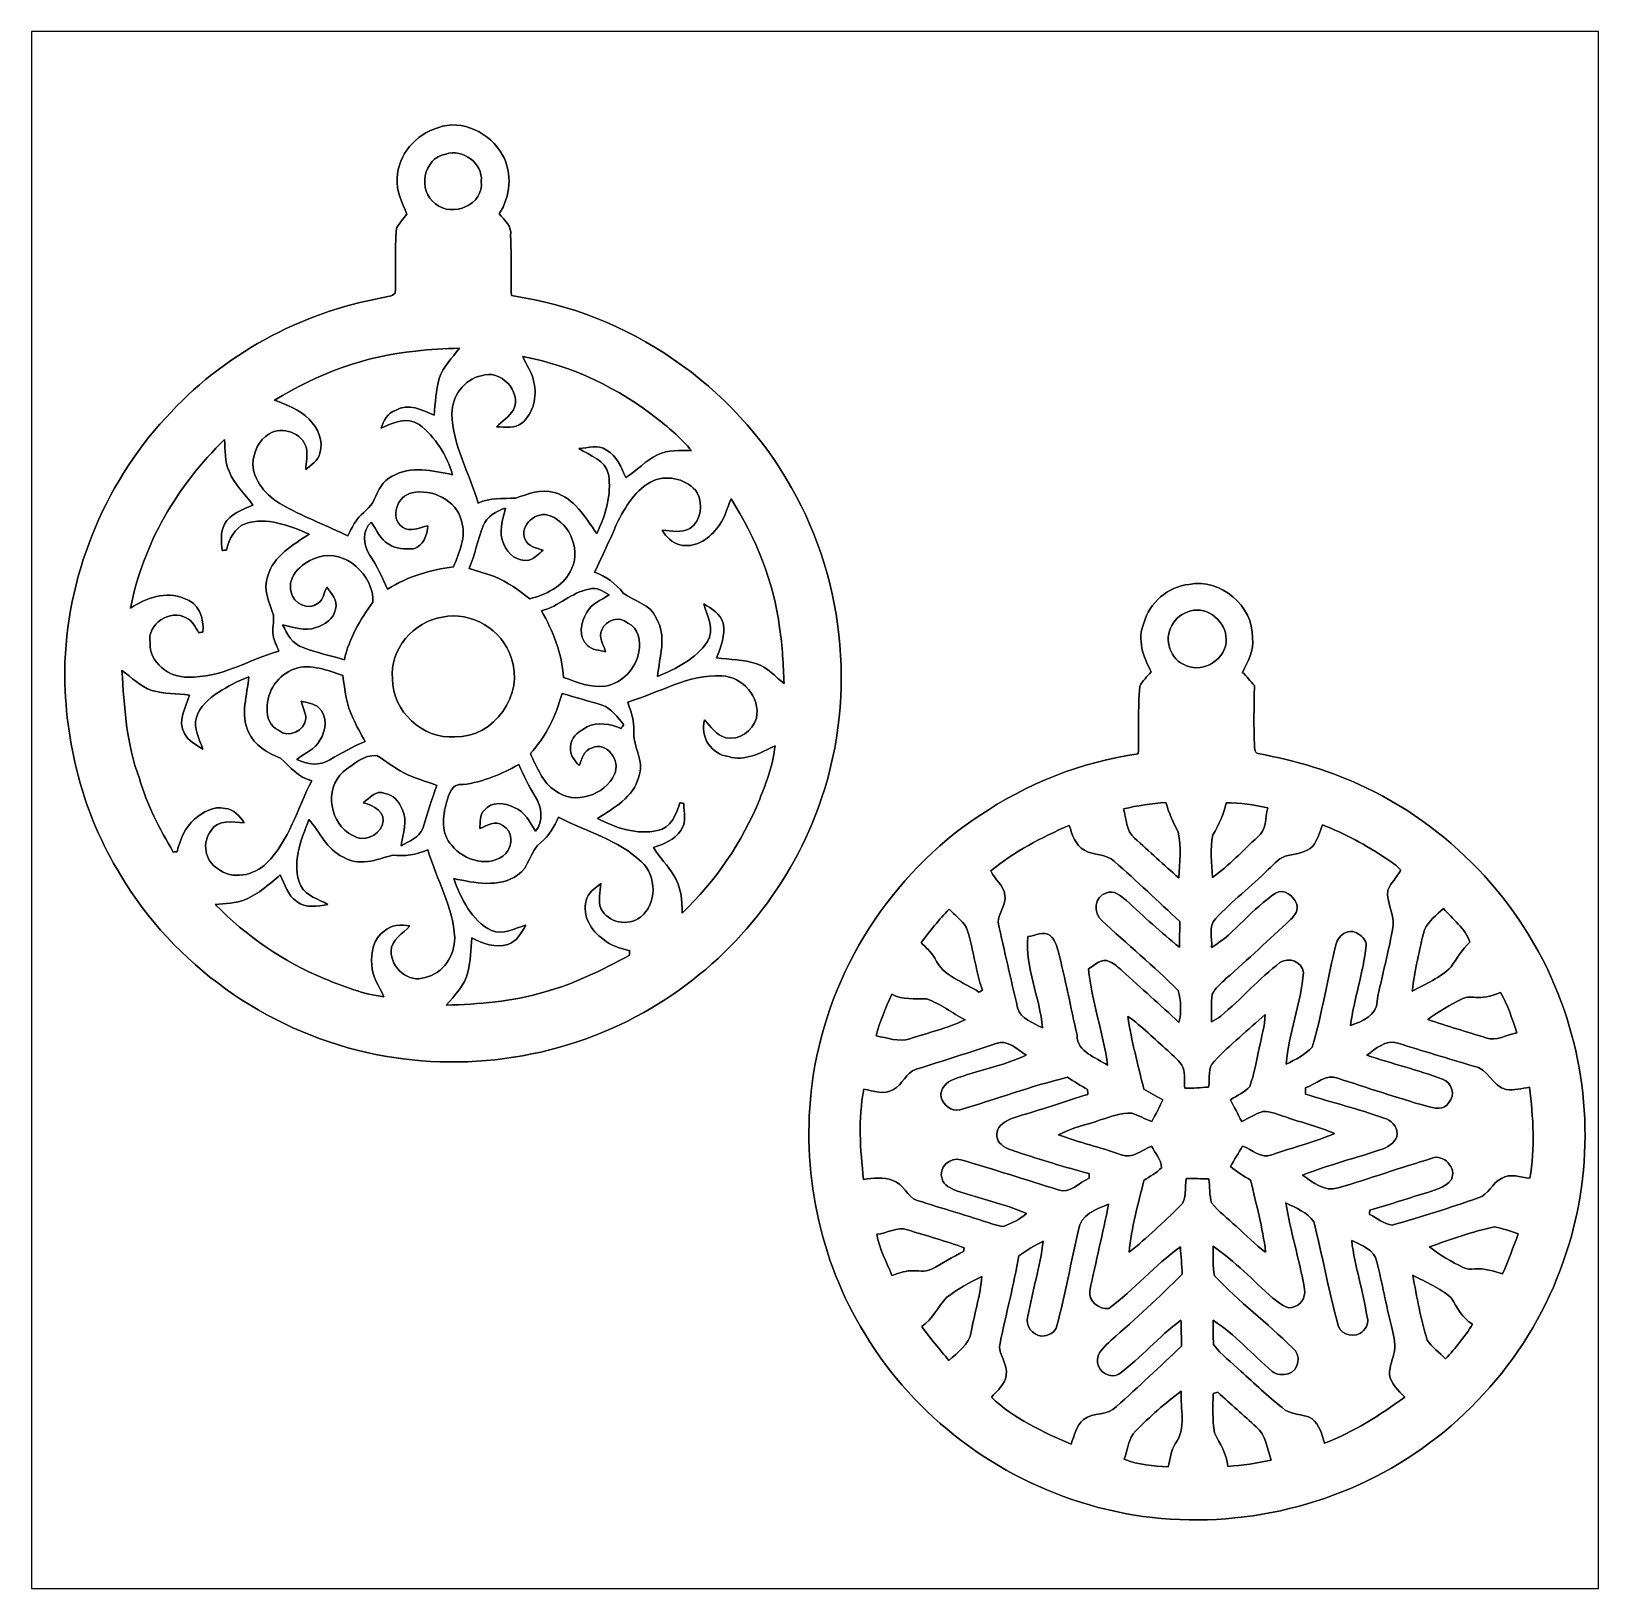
# Model space of a CAD drawing. Header units: centimetres. Extents: x -16.8 to 16.8, y -16.7 to 16.7.
import ezdxf

# ---------------------------------------------------------------- set-up
doc = ezdxf.new("R2010")
doc.units = ezdxf.units.CM
doc.header["$MEASUREMENT"] = 0
doc.layers.add('Layer 1', color=7, linetype='Continuous')

msp = doc.modelspace()

# ---------------------------------------------------------------- linework, layer by layer
at = {"layer": 'Layer 1', "color": 7}
for points, knots in [([(-16.77458, 16.66875), (-16.77458, 16.66875), (16.77458, 16.66875), (16.77458, 16.66875), (16.77458, 16.66875), (16.77458, 16.66875), (16.77458, -16.66875), (16.77458, -16.66875), (16.77458, -16.66875), (16.77458, -16.66875), (-16.77458, -16.66875), (-16.77458, -16.66875), (-16.77458, -16.66875), (-16.77458, -16.66875), (-16.77458, 16.66875), (-16.77458, 16.66875), (-16.77458, 16.66875), (-16.77458, 16.66875), (-16.77458, 16.66875), (-16.77458, 16.66875)], [0, 0, 0, 0, 0.16666667, 0.16666667, 0.16666667, 0.16666667, 0.33333333, 0.33333333, 0.33333333, 0.33333333, 0.5, 0.5, 0.5, 0.5, 0.66666667, 0.66666667, 0.66666667, 0.66666667, 1, 1, 1, 1]), ([(-8.07473, 14.60571), (-8.54322, 14.46389), (-8.92528, 14.02609), (-8.94503, 13.52903), (-8.94503, 13.52903), (-8.9595, 13.25421), (-8.84449, 12.99951), (-8.73372, 12.75539), (-8.73372, 12.75539), (-8.81098, 12.65696), (-8.89988, 12.56524), (-8.95703, 12.45341), (-8.95703, 12.45341), (-9.0043, 11.99268), (-8.95809, 11.52842), (-8.98772, 11.06699), (-8.98772, 11.06699), (-9.04875, 10.99256), (-9.16129, 10.99361), (-9.24313, 10.96786), (-9.24313, 10.96786), (-11.02007, 10.65389), (-12.69224, 9.73878), (-13.89909, 8.39505), (-13.89909, 8.39505), (-15.24847, 6.9342), (-16.02705, 4.96782), (-16.06021, 2.98133), (-16.06021, 2.98133), (-16.06127, 1.45274), (-15.6718, -0.08608), (-14.86641, -1.391), (-14.86641, -1.391), (-13.72658, -3.308), (-11.76761, -4.70323), (-9.59485, -5.19007), (-9.59485, -5.19007), (-7.54098, -5.6575), (-5.30437, -5.31707), (-3.49532, -4.23192), (-3.49532, -4.23192), (-1.86055, -3.27801), (-0.58173, -1.73461), (0.06773, 0.04233), (0.06773, 0.04233), (0.89041, 2.26307), (0.67874, 4.84717), (-0.50659, 6.89892), (-0.50659, 6.89892), (-1.72473, 9.09708), (-4.01179, 10.65953), (-6.49887, 11.0109), (-6.49887, 11.0109), (-6.51016, 11.43882), (-6.4964, 11.86709), (-6.51581, 12.29431), (-6.51581, 12.29431), (-6.47629, 12.49821), (-6.65021, 12.62451), (-6.75887, 12.76244), (-6.75887, 12.76244), (-6.51439, 13.13356), (-6.47488, 13.62392), (-6.68655, 14.02115), (-6.68655, 14.02115), (-6.95149, 14.48647), (-7.54909, 14.80114), (-8.07473, 14.60571), (-8.07473, 14.60571), (-8.07473, 14.60571), (-8.07473, 14.60571), (-8.07473, 14.60571)], [0, 0, 0, 0, 0.05263158, 0.05263158, 0.05263158, 0.05263158, 0.10526316, 0.10526316, 0.10526316, 0.10526316, 0.15789474, 0.15789474, 0.15789474, 0.15789474, 0.21052632, 0.21052632, 0.21052632, 0.21052632, 0.26315789, 0.26315789, 0.26315789, 0.26315789, 0.31578947, 0.31578947, 0.31578947, 0.31578947, 0.36842105, 0.36842105, 0.36842105, 0.36842105, 0.42105263, 0.42105263, 0.42105263, 0.42105263, 0.47368421, 0.47368421, 0.47368421, 0.47368421, 0.52631579, 0.52631579, 0.52631579, 0.52631579, 0.57894737, 0.57894737, 0.57894737, 0.57894737, 0.63157895, 0.63157895, 0.63157895, 0.63157895, 0.68421053, 0.68421053, 0.68421053, 0.68421053, 0.73684211, 0.73684211, 0.73684211, 0.73684211, 0.78947368, 0.78947368, 0.78947368, 0.78947368, 0.84210526, 0.84210526, 0.84210526, 0.84210526, 0.89473684, 0.89473684, 0.89473684, 0.89473684, 1, 1, 1, 1]), ([(-7.90504, 14.04302), (-7.5378, 14.15697), (-7.10636, 13.84935), (-7.14375, 13.45706), (-7.14375, 13.45706), (-7.07637, 12.96423), (-7.76958, 12.66825), (-8.12024, 12.97799), (-8.12024, 12.97799), (-8.52382, 13.24046), (-8.38094, 13.9633), (-7.90504, 14.04302)], [0, 0, 0, 0, 0.25, 0.25, 0.25, 0.25, 0.5, 0.5, 0.5, 0.5, 1, 1, 1, 1]), ([(-8.55345, 9.82557), (-8.24054, 9.86014), (-7.92586, 9.87884), (-7.61118, 9.88483), (-7.61118, 9.88483), (-7.76746, 9.67952), (-7.9629, 9.49078), (-8.04404, 9.2396), (-8.04404, 9.2396), (-8.11601, 8.98384), (-8.12694, 8.71643), (-8.1534, 8.45326), (-8.1534, 8.45326), (-8.40458, 8.5658), (-8.71396, 8.71396), (-8.97819, 8.55451), (-8.97819, 8.55451), (-9.14964, 8.49559), (-9.23925, 8.33367), (-9.28617, 8.17104), (-9.28617, 8.17104), (-9.03852, 8.29592), (-8.7309, 8.42222), (-8.46949, 8.25359), (-8.46949, 8.25359), (-8.12976, 7.98442), (-7.87859, 7.59425), (-7.75864, 7.17726), (-7.75864, 7.17726), (-8.1788, 7.26228), (-8.65787, 7.37623), (-9.04981, 7.1441), (-9.04981, 7.1441), (-9.2583, 7.05661), (-9.34896, 6.8386), (-9.43434, 6.64739), (-9.43434, 6.64739), (-9.50595, 6.46218), (-9.69927, 6.37152), (-9.80863, 6.21347), (-9.80863, 6.21347), (-9.88166, 6.10447), (-9.94163, 5.98734), (-9.99666, 5.86846), (-9.99666, 5.86846), (-10.4394, 6.07801), (-10.89589, 6.25934), (-11.33016, 6.48652), (-11.33016, 6.48652), (-11.67589, 6.67491), (-12.01173, 6.98077), (-12.03254, 7.40198), (-12.03254, 7.40198), (-12.0202, 7.6521), (-11.91154, 7.92092), (-11.68718, 8.05321), (-11.68718, 8.05321), (-11.40037, 8.22325), (-10.97562, 8.06944), (-10.88143, 7.747), (-10.88143, 7.747), (-10.86168, 7.59566), (-10.89166, 7.44255), (-10.90189, 7.29121), (-10.90189, 7.29121), (-10.78336, 7.38787), (-10.63731, 7.47854), (-10.59709, 7.63623), (-10.59709, 7.63623), (-10.51878, 7.90116), (-10.64154, 8.17774), (-10.8264, 8.36507), (-10.8264, 8.36507), (-11.03066, 8.5665), (-11.30406, 8.67974), (-11.57111, 8.77076), (-11.57111, 8.77076), (-10.65883, 9.33556), (-9.62519, 9.72326), (-8.55345, 9.82557)], [0, 0, 0, 0, 0.04761905, 0.04761905, 0.04761905, 0.04761905, 0.0952381, 0.0952381, 0.0952381, 0.0952381, 0.14285714, 0.14285714, 0.14285714, 0.14285714, 0.19047619, 0.19047619, 0.19047619, 0.19047619, 0.23809524, 0.23809524, 0.23809524, 0.23809524, 0.28571429, 0.28571429, 0.28571429, 0.28571429, 0.33333333, 0.33333333, 0.33333333, 0.33333333, 0.38095238, 0.38095238, 0.38095238, 0.38095238, 0.42857143, 0.42857143, 0.42857143, 0.42857143, 0.47619048, 0.47619048, 0.47619048, 0.47619048, 0.52380952, 0.52380952, 0.52380952, 0.52380952, 0.57142857, 0.57142857, 0.57142857, 0.57142857, 0.61904762, 0.61904762, 0.61904762, 0.61904762, 0.66666667, 0.66666667, 0.66666667, 0.66666667, 0.71428571, 0.71428571, 0.71428571, 0.71428571, 0.76190476, 0.76190476, 0.76190476, 0.76190476, 0.80952381, 0.80952381, 0.80952381, 0.80952381, 0.85714286, 0.85714286, 0.85714286, 0.85714286, 0.9047619, 0.9047619, 0.9047619, 0.9047619, 1, 1, 1, 1]), ([(-6.25546, 9.70562), (-5.19324, 9.51936), (-4.19911, 9.02017), (-3.35386, 8.35942), (-3.35386, 8.35942), (-3.09915, 8.1594), (-2.85186, 7.94597), (-2.64478, 7.69549), (-2.64478, 7.69549), (-2.88713, 7.68526), (-3.14678, 7.72195), (-3.36797, 7.59989), (-3.36797, 7.59989), (-3.6255, 7.48524), (-3.81247, 7.2644), (-4.0513, 7.12011), (-4.0513, 7.12011), (-4.15255, 7.33601), (-4.23545, 7.59213), (-4.4644, 7.70502), (-4.4644, 7.70502), (-4.63903, 7.82849), (-4.8574, 7.74876), (-5.05284, 7.73571), (-5.05284, 7.73571), (-4.81612, 7.58825), (-4.48804, 7.49406), (-4.42066, 7.18361), (-4.42066, 7.18361), (-4.34763, 6.74899), (-4.48345, 6.31119), (-4.66937, 5.92173), (-4.66937, 5.92173), (-4.9216, 6.25863), (-5.1502, 6.68232), (-5.58553, 6.79909), (-5.58553, 6.79909), (-5.8734, 6.8834), (-6.14504, 6.76204), (-6.41068, 6.67561), (-6.41068, 6.67561), (-6.68091, 6.66221), (-6.95748, 6.68902), (-7.20937, 6.57049), (-7.20937, 6.57049), (-7.39458, 7.20937), (-7.75653, 7.80521), (-7.77205, 8.48501), (-7.77205, 8.48501), (-7.77558, 8.85119), (-7.50993, 9.22337), (-7.14446, 9.29675), (-7.14446, 9.29675), (-6.74053, 9.44915), (-6.26851, 8.96126), (-6.45407, 8.56827), (-6.45407, 8.56827), (-6.54544, 8.41939), (-6.70031, 8.32661), (-6.81849, 8.20102), (-6.81849, 8.20102), (-6.63716, 8.19961), (-6.42444, 8.16046), (-6.27239, 8.28287), (-6.27239, 8.28287), (-6.02827, 8.49524), (-5.9436, 8.84626), (-6.01733, 9.15423), (-6.01733, 9.15423), (-6.05261, 9.3539), (-6.17114, 9.52465), (-6.25546, 9.70562)], [0, 0, 0, 0, 0.05263158, 0.05263158, 0.05263158, 0.05263158, 0.10526316, 0.10526316, 0.10526316, 0.10526316, 0.15789474, 0.15789474, 0.15789474, 0.15789474, 0.21052632, 0.21052632, 0.21052632, 0.21052632, 0.26315789, 0.26315789, 0.26315789, 0.26315789, 0.31578947, 0.31578947, 0.31578947, 0.31578947, 0.36842105, 0.36842105, 0.36842105, 0.36842105, 0.42105263, 0.42105263, 0.42105263, 0.42105263, 0.47368421, 0.47368421, 0.47368421, 0.47368421, 0.52631579, 0.52631579, 0.52631579, 0.52631579, 0.57894737, 0.57894737, 0.57894737, 0.57894737, 0.63157895, 0.63157895, 0.63157895, 0.63157895, 0.68421053, 0.68421053, 0.68421053, 0.68421053, 0.73684211, 0.73684211, 0.73684211, 0.73684211, 0.78947368, 0.78947368, 0.78947368, 0.78947368, 0.84210526, 0.84210526, 0.84210526, 0.84210526, 0.89473684, 0.89473684, 0.89473684, 0.89473684, 1, 1, 1, 1]), ([(-14.65086, 4.32082), (-14.38875, 5.69771), (-13.64262, 6.9596), (-12.63862, 7.92868), (-12.63862, 7.92868), (-12.6238, 7.7022), (-12.63826, 7.46125), (-12.5409, 7.25029), (-12.5409, 7.25029), (-12.43365, 6.96983), (-12.20188, 6.76804), (-12.03149, 6.5278), (-12.03149, 6.5278), (-12.25621, 6.42902), (-12.51479, 6.34083), (-12.64356, 6.11611), (-12.64356, 6.11611), (-12.7321, 5.94431), (-12.70423, 5.74146), (-12.69259, 5.55484), (-12.69259, 5.55484), (-12.6686, 5.55731), (-12.62063, 5.56189), (-12.59664, 5.56401), (-12.59664, 5.56401), (-12.54513, 5.79402), (-12.42977, 6.03532), (-12.19835, 6.12916), (-12.19835, 6.12916), (-11.73551, 6.28332), (-11.25432, 6.08718), (-10.82993, 5.90832), (-10.82993, 5.90832), (-11.17036, 5.67372), (-11.59439, 5.44019), (-11.71258, 5.01156), (-11.71258, 5.01156), (-11.82405, 4.72581), (-11.67518, 4.43936), (-11.59298, 4.16948), (-11.59298, 4.16948), (-11.57534, 4.02555), (-11.62509, 3.8802), (-11.60039, 3.73592), (-11.60039, 3.73592), (-11.57464, 3.62021), (-11.52066, 3.51331), (-11.47727, 3.40325), (-11.47727, 3.40325), (-12.12462, 3.21486), (-12.7254, 2.81799), (-13.42214, 2.84656), (-13.42214, 2.84656), (-13.82536, 2.82646), (-14.25258, 3.15666), (-14.23353, 3.58175), (-14.23353, 3.58175), (-14.30761, 3.97969), (-13.79679, 4.31306), (-13.45706, 4.11163), (-13.45706, 4.11163), (-13.32759, 4.04954), (-13.25915, 3.91866), (-13.19565, 3.7973), (-13.19565, 3.7973), (-13.17308, 3.80012), (-13.12827, 3.80577), (-13.10569, 3.80859), (-13.10569, 3.80859), (-13.06654, 4.09787), (-13.19812, 4.44676), (-13.50328, 4.52473), (-13.50328, 4.52473), (-13.89415, 4.69935), (-14.31784, 4.53743), (-14.65086, 4.32082)], [0, 0, 0, 0, 0.05, 0.05, 0.05, 0.05, 0.1, 0.1, 0.1, 0.1, 0.15, 0.15, 0.15, 0.15, 0.2, 0.2, 0.2, 0.2, 0.25, 0.25, 0.25, 0.25, 0.3, 0.3, 0.3, 0.3, 0.35, 0.35, 0.35, 0.35, 0.4, 0.4, 0.4, 0.4, 0.45, 0.45, 0.45, 0.45, 0.5, 0.5, 0.5, 0.5, 0.55, 0.55, 0.55, 0.55, 0.6, 0.6, 0.6, 0.6, 0.65, 0.65, 0.65, 0.65, 0.7, 0.7, 0.7, 0.7, 0.75, 0.75, 0.75, 0.75, 0.8, 0.8, 0.8, 0.8, 0.85, 0.85, 0.85, 0.85, 0.9, 0.9, 0.9, 0.9, 1, 1, 1, 1]), ([(-3.45193, 7.05238), (-3.13231, 7.18009), (-2.72098, 7.07954), (-2.52166, 6.79238), (-2.52166, 6.79238), (-2.38654, 6.54226), (-2.43664, 6.20042), (-2.67617, 6.02897), (-2.67617, 6.02897), (-2.85644, 5.92384), (-3.07411, 5.9757), (-3.27096, 5.98805), (-3.27096, 5.98805), (-3.18311, 5.84835), (-3.06035, 5.72135), (-2.8956, 5.67796), (-2.8956, 5.67796), (-2.58939, 5.59576), (-2.28706, 5.78697), (-2.10538, 6.02086), (-2.10538, 6.02086), (-1.94098, 6.20077), (-1.89159, 6.44701), (-1.7974, 6.66468), (-1.7974, 6.66468), (-1.27, 5.82542), (-0.88406, 4.88421), (-0.75671, 3.89714), (-0.75671, 3.89714), (-0.69638, 3.50414), (-0.67769, 3.10656), (-0.66181, 2.70933), (-0.66181, 2.70933), (-0.85337, 2.85538), (-1.01283, 3.04871), (-1.24778, 3.12914), (-1.24778, 3.12914), (-1.52365, 3.22298), (-1.81928, 3.2198), (-2.10573, 3.25438), (-2.10573, 3.25438), (-2.01542, 3.49074), (-1.91311, 3.74015), (-1.96356, 3.99803), (-1.96356, 3.99803), (-2.02883, 4.20158), (-2.20945, 4.30989), (-2.38125, 4.41007), (-2.38125, 4.41007), (-2.30223, 4.15325), (-2.14524, 3.86151), (-2.30082, 3.60504), (-2.30082, 3.60504), (-2.55199, 3.23568), (-2.96933, 3.02577), (-3.37114, 2.85926), (-3.37114, 2.85926), (-3.32987, 3.27378), (-3.16336, 3.72463), (-3.40289, 4.11163), (-3.40289, 4.11163), (-3.52566, 4.41113), (-3.86997, 4.46723), (-4.10457, 4.64256), (-4.10457, 4.64256), (-4.25979, 4.85034), (-4.47534, 5.00098), (-4.71699, 5.09164), (-4.71699, 5.09164), (-4.55471, 5.43137), (-4.39314, 5.77144), (-4.24639, 6.11858), (-4.24639, 6.11858), (-4.06435, 6.4837), (-3.8414, 6.87917), (-3.45193, 7.05238)], [0, 0, 0, 0, 0.05, 0.05, 0.05, 0.05, 0.1, 0.1, 0.1, 0.1, 0.15, 0.15, 0.15, 0.15, 0.2, 0.2, 0.2, 0.2, 0.25, 0.25, 0.25, 0.25, 0.3, 0.3, 0.3, 0.3, 0.35, 0.35, 0.35, 0.35, 0.4, 0.4, 0.4, 0.4, 0.45, 0.45, 0.45, 0.45, 0.5, 0.5, 0.5, 0.5, 0.55, 0.55, 0.55, 0.55, 0.6, 0.6, 0.6, 0.6, 0.65, 0.65, 0.65, 0.65, 0.7, 0.7, 0.7, 0.7, 0.75, 0.75, 0.75, 0.75, 0.8, 0.8, 0.8, 0.8, 0.85, 0.85, 0.85, 0.85, 0.9, 0.9, 0.9, 0.9, 1, 1, 1, 1]), ([(-8.62401, 6.78921), (-8.1975, 6.88375), (-7.67715, 6.63434), (-7.56708, 6.1916), (-7.56708, 6.1916), (-7.45631, 5.85294), (-7.61929, 5.51533), (-7.73748, 5.20277), (-7.73748, 5.20277), (-8.23595, 5.14703), (-8.72314, 4.99569), (-9.14894, 4.72828), (-9.14894, 4.72828), (-9.2643, 4.97911), (-9.37966, 5.23064), (-9.53276, 5.46171), (-9.53276, 5.46171), (-9.6647, 5.66808), (-9.69892, 5.98452), (-9.50031, 6.15985), (-9.50031, 6.15985), (-9.37966, 5.99934), (-9.31474, 5.78626), (-9.12495, 5.69031), (-9.12495, 5.69031), (-8.97326, 5.57812), (-8.77288, 5.588), (-8.59437, 5.59435), (-8.59437, 5.59435), (-8.38024, 5.64797), (-8.30086, 5.88892), (-8.29098, 6.08506), (-8.29098, 6.08506), (-8.46384, 6.05155), (-8.6681, 5.93478), (-8.83003, 6.05684), (-8.83003, 6.05684), (-9.11719, 6.25369), (-8.94256, 6.73453), (-8.62401, 6.78921)], [0, 0, 0, 0, 0.09090909, 0.09090909, 0.09090909, 0.09090909, 0.18181818, 0.18181818, 0.18181818, 0.18181818, 0.27272727, 0.27272727, 0.27272727, 0.27272727, 0.36363636, 0.36363636, 0.36363636, 0.36363636, 0.45454545, 0.45454545, 0.45454545, 0.45454545, 0.54545455, 0.54545455, 0.54545455, 0.54545455, 0.63636364, 0.63636364, 0.63636364, 0.63636364, 0.72727273, 0.72727273, 0.72727273, 0.72727273, 0.81818182, 0.81818182, 0.81818182, 0.81818182, 1, 1, 1, 1]), ([(-7.10212, 6.0833), (-7.02804, 6.29109), (-6.82096, 6.40221), (-6.62199, 6.46218), (-6.62199, 6.46218), (-6.68867, 6.21489), (-6.78568, 5.93513), (-6.65798, 5.69242), (-6.65798, 5.69242), (-6.57931, 5.47793), (-6.36482, 5.30331), (-6.12422, 5.34741), (-6.12422, 5.34741), (-6.00146, 5.38057), (-5.91573, 5.48499), (-5.81872, 5.56048), (-5.81872, 5.56048), (-5.95806, 5.60952), (-6.14257, 5.63527), (-6.20536, 5.79085), (-6.20536, 5.79085), (-6.34436, 6.09882), (-5.95066, 6.42373), (-5.66596, 6.29603), (-5.66596, 6.29603), (-5.22217, 6.12563), (-4.99357, 5.51286), (-5.24334, 5.10081), (-5.24334, 5.10081), (-5.40914, 4.77273), (-5.7658, 4.61327), (-6.10164, 4.52049), (-6.10164, 4.52049), (-6.33942, 4.69935), (-6.57789, 4.88632), (-6.85729, 4.99569), (-6.85729, 4.99569), (-7.03651, 5.05883), (-7.21995, 5.10787), (-7.40022, 5.16819), (-7.40022, 5.16819), (-7.28028, 5.46664), (-7.22101, 5.7852), (-7.10212, 6.0833)], [0, 0, 0, 0, 0.08333333, 0.08333333, 0.08333333, 0.08333333, 0.16666667, 0.16666667, 0.16666667, 0.16666667, 0.25, 0.25, 0.25, 0.25, 0.33333333, 0.33333333, 0.33333333, 0.33333333, 0.41666667, 0.41666667, 0.41666667, 0.41666667, 0.5, 0.5, 0.5, 0.5, 0.58333333, 0.58333333, 0.58333333, 0.58333333, 0.66666667, 0.66666667, 0.66666667, 0.66666667, 0.75, 0.75, 0.75, 0.75, 0.83333333, 0.83333333, 0.83333333, 0.83333333, 1, 1, 1, 1]), ([(-10.63237, 5.41196), (-10.04993, 5.59894), (-9.43892, 5.01721), (-9.46256, 4.45064), (-9.46256, 4.45064), (-9.73667, 4.07846), (-9.97268, 3.67277), (-10.07463, 3.21663), (-10.07463, 3.21663), (-10.36849, 3.30235), (-10.66835, 3.37114), (-10.95587, 3.47521), (-10.95587, 3.47521), (-11.18835, 3.54965), (-11.297, 3.76484), (-11.39543, 3.96628), (-11.39543, 3.96628), (-11.16436, 3.91301), (-10.91636, 3.81847), (-10.68211, 3.90525), (-10.68211, 3.90525), (-10.49479, 3.96381), (-10.29582, 4.09187), (-10.26442, 4.30142), (-10.26442, 4.30142), (-10.20092, 4.4891), (-10.35897, 4.63091), (-10.45175, 4.77344), (-10.45175, 4.77344), (-10.51031, 4.65631), (-10.51948, 4.5025), (-10.63766, 4.42771), (-10.63766, 4.42771), (-10.84333, 4.25556), (-11.16436, 4.42136), (-11.21445, 4.66196), (-11.21445, 4.66196), (-11.31323, 5.03237), (-10.94528, 5.31671), (-10.63237, 5.41196)], [0, 0, 0, 0, 0.09090909, 0.09090909, 0.09090909, 0.09090909, 0.18181818, 0.18181818, 0.18181818, 0.18181818, 0.27272727, 0.27272727, 0.27272727, 0.27272727, 0.36363636, 0.36363636, 0.36363636, 0.36363636, 0.45454545, 0.45454545, 0.45454545, 0.45454545, 0.54545455, 0.54545455, 0.54545455, 0.54545455, 0.63636364, 0.63636364, 0.63636364, 0.63636364, 0.72727273, 0.72727273, 0.72727273, 0.72727273, 0.81818182, 0.81818182, 0.81818182, 0.81818182, 1, 1, 1, 1]), ([(-4.83623, 4.72899), (-4.67536, 4.77908), (-4.53461, 4.68489), (-4.40831, 4.60269), (-4.40831, 4.60269), (-4.58011, 4.49086), (-4.79989, 4.41854), (-4.8895, 4.21852), (-4.8895, 4.21852), (-5.02038, 4.01849), (-5.06659, 3.69676), (-4.87221, 3.52319), (-4.87221, 3.52319), (-4.77061, 3.42371), (-4.61328, 3.42371), (-4.48592, 3.38526), (-4.48592, 3.38526), (-4.51838, 3.53871), (-4.6422, 3.69958), (-4.56459, 3.85727), (-4.56459, 3.85727), (-4.48204, 4.06894), (-4.17654, 4.16313), (-4.00438, 4.00262), (-4.00438, 4.00262), (-3.77437, 3.89361), (-3.7271, 3.61456), (-3.77084, 3.38772), (-3.77084, 3.38772), (-3.82623, 3.02507), (-4.1275, 2.71992), (-4.48663, 2.65254), (-4.48663, 2.65254), (-4.79637, 2.60773), (-5.09482, 2.73438), (-5.38057, 2.83633), (-5.38057, 2.83633), (-5.41831, 3.34574), (-5.60211, 3.82729), (-5.85611, 4.26544), (-5.85611, 4.26544), (-5.48358, 4.35116), (-5.21335, 4.66231), (-4.83623, 4.72899)], [0, 0, 0, 0, 0.08333333, 0.08333333, 0.08333333, 0.08333333, 0.16666667, 0.16666667, 0.16666667, 0.16666667, 0.25, 0.25, 0.25, 0.25, 0.33333333, 0.33333333, 0.33333333, 0.33333333, 0.41666667, 0.41666667, 0.41666667, 0.41666667, 0.5, 0.5, 0.5, 0.5, 0.58333333, 0.58333333, 0.58333333, 0.58333333, 0.66666667, 0.66666667, 0.66666667, 0.66666667, 0.75, 0.75, 0.75, 0.75, 0.83333333, 0.83333333, 0.83333333, 0.83333333, 1, 1, 1, 1]), ([(8.00629, 4.83023), (7.55826, 4.7812), (7.15716, 4.43865), (7.04003, 4.00297), (7.04003, 4.00297), (6.89046, 3.65442), (7.02416, 3.27166), (7.19808, 2.95804), (7.19808, 2.95804), (7.11129, 2.85962), (7.01463, 2.76578), (6.95043, 2.65042), (6.95043, 2.65042), (6.90739, 2.16888), (6.93984, 1.6831), (6.92079, 1.1998), (6.92079, 1.1998), (5.70124, 1.0347), (4.52896, 0.56374), (3.51296, -0.12735), (3.51296, -0.12735), (1.62207, -1.37266), (0.31009, -3.44629), (-0.03669, -5.68113), (-0.03669, -5.68113), (-0.3175, -7.51699), (0.03387, -9.45162), (0.97296, -11.05747), (0.97296, -11.05747), (1.99531, -12.84287), (3.71934, -14.21059), (5.68466, -14.81596), (5.68466, -14.81596), (7.68491, -15.46613), (9.92822, -15.26963), (11.81806, -14.36264), (11.81806, -14.36264), (13.70189, -13.456), (15.2206, -11.80888), (15.95049, -9.84779), (15.95049, -9.84779), (16.66275, -8.02146), (16.65358, -5.93831), (15.97166, -4.10457), (15.97166, -4.10457), (15.24353, -2.11455), (13.71177, -0.4378), (11.80006, 0.47519), (11.80006, 0.47519), (11.07052, 0.83044), (10.28594, 1.06186), (9.48902, 1.2065), (9.48902, 1.2065), (9.38601, 1.20438), (9.41634, 1.38818), (9.40611, 1.42804), (9.40611, 1.42804), (9.38671, 1.84115), (9.40117, 2.25425), (9.40506, 2.667), (9.40506, 2.667), (9.32109, 2.76154), (9.23819, 2.85433), (9.15317, 2.9464), (9.15317, 2.9464), (9.26747, 3.17606), (9.39835, 3.41912), (9.36484, 3.68547), (9.36484, 3.68547), (9.38459, 4.3688), (8.67763, 4.96253), (8.00629, 4.83023)], [0, 0, 0, 0, 0.05263158, 0.05263158, 0.05263158, 0.05263158, 0.10526316, 0.10526316, 0.10526316, 0.10526316, 0.15789474, 0.15789474, 0.15789474, 0.15789474, 0.21052632, 0.21052632, 0.21052632, 0.21052632, 0.26315789, 0.26315789, 0.26315789, 0.26315789, 0.31578947, 0.31578947, 0.31578947, 0.31578947, 0.36842105, 0.36842105, 0.36842105, 0.36842105, 0.42105263, 0.42105263, 0.42105263, 0.42105263, 0.47368421, 0.47368421, 0.47368421, 0.47368421, 0.52631579, 0.52631579, 0.52631579, 0.52631579, 0.57894737, 0.57894737, 0.57894737, 0.57894737, 0.63157895, 0.63157895, 0.63157895, 0.63157895, 0.68421053, 0.68421053, 0.68421053, 0.68421053, 0.73684211, 0.73684211, 0.73684211, 0.73684211, 0.78947368, 0.78947368, 0.78947368, 0.78947368, 0.84210526, 0.84210526, 0.84210526, 0.84210526, 0.89473684, 0.89473684, 0.89473684, 0.89473684, 1, 1, 1, 1]), ([(-7.97701, 4.13067), (-7.36071, 4.25591), (-6.69219, 3.86715), (-6.50522, 3.26637), (-6.50522, 3.26637), (-6.20854, 2.48567), (-6.86929, 1.53458), (-7.70749, 1.56739), (-7.70749, 1.56739), (-8.39329, 1.50707), (-9.05016, 2.12055), (-9.04522, 2.80564), (-9.04522, 2.80564), (-9.10766, 3.435), (-8.58908, 4.03578), (-7.97701, 4.13067)], [0, 0, 0, 0, 0.2, 0.2, 0.2, 0.2, 0.4, 0.4, 0.4, 0.4, 0.6, 0.6, 0.6, 0.6, 1, 1, 1, 1]), ([(8.10824, 4.27496), (8.49524, 4.32435), (8.83567, 3.95711), (8.80181, 3.5814), (8.80181, 3.5814), (8.74536, 3.17147), (8.24759, 2.90865), (7.88317, 3.11997), (7.88317, 3.11997), (7.56532, 3.26672), (7.45878, 3.73027), (7.67433, 4.00332), (7.67433, 4.00332), (7.76005, 4.16313), (7.93891, 4.24109), (8.10824, 4.27496)], [0, 0, 0, 0, 0.2, 0.2, 0.2, 0.2, 0.4, 0.4, 0.4, 0.4, 0.6, 0.6, 0.6, 0.6, 1, 1, 1, 1]), ([(-11.13649, 3.02472), (-10.789, 3.13584), (-10.43623, 2.98909), (-10.1092, 2.8762), (-10.1092, 2.8762), (-10.06228, 2.56681), (-10.02771, 2.24649), (-9.88907, 1.96109), (-9.88907, 1.96109), (-9.81251, 1.79282), (-9.71797, 1.63301), (-9.63224, 1.46861), (-9.63224, 1.46861), (-9.89295, 1.35608), (-10.13919, 1.21603), (-10.38507, 1.07562), (-10.38507, 1.07562), (-10.6045, 0.93204), (-10.86908, 0.97155), (-11.08886, 1.08268), (-11.08886, 1.08268), (-10.92623, 1.22273), (-10.69446, 1.29187), (-10.59886, 1.49754), (-10.59886, 1.49754), (-10.46057, 1.69404), (-10.43481, 2.01295), (-10.61826, 2.18793), (-10.61826, 2.18793), (-10.72021, 2.28529), (-10.87261, 2.29588), (-11.00067, 2.33116), (-11.00067, 2.33116), (-10.96786, 2.20768), (-10.90471, 2.09056), (-10.89625, 1.96144), (-10.89625, 1.96144), (-10.92129, 1.6951), (-11.27196, 1.524), (-11.48539, 1.7085), (-11.48539, 1.7085), (-11.66213, 1.78576), (-11.74503, 1.98508), (-11.72492, 2.16923), (-11.72492, 2.16923), (-11.74115, 2.54212), (-11.48503, 2.90054), (-11.13649, 3.02472)], [0, 0, 0, 0, 0.07692308, 0.07692308, 0.07692308, 0.07692308, 0.15384615, 0.15384615, 0.15384615, 0.15384615, 0.23076923, 0.23076923, 0.23076923, 0.23076923, 0.30769231, 0.30769231, 0.30769231, 0.30769231, 0.38461538, 0.38461538, 0.38461538, 0.38461538, 0.46153846, 0.46153846, 0.46153846, 0.46153846, 0.53846154, 0.53846154, 0.53846154, 0.53846154, 0.61538462, 0.61538462, 0.61538462, 0.61538462, 0.69230769, 0.69230769, 0.69230769, 0.69230769, 0.76923077, 0.76923077, 0.76923077, 0.76923077, 0.84615385, 0.84615385, 0.84615385, 0.84615385, 1, 1, 1, 1]), ([(-14.83466, 2.98909), (-14.62617, 2.84233), (-14.44449, 2.64054), (-14.19648, 2.56011), (-14.19648, 2.56011), (-13.93296, 2.48849), (-13.65744, 2.48849), (-13.38756, 2.46063), (-13.38756, 2.46063), (-13.46729, 2.19781), (-13.65603, 1.90394), (-13.49446, 1.63936), (-13.49446, 1.63936), (-13.42461, 1.47144), (-13.24575, 1.39982), (-13.10287, 1.30422), (-13.10287, 1.30422), (-13.17272, 1.52153), (-13.32054, 1.74837), (-13.23728, 1.98155), (-13.23728, 1.98155), (-13.17449, 2.21933), (-12.97129, 2.37984), (-12.77902, 2.51389), (-12.77902, 2.51389), (-12.57194, 2.65042), (-12.34793, 2.75837), (-12.11933, 2.85397), (-12.11933, 2.85397), (-12.15214, 2.46239), (-12.30701, 2.0447), (-12.12427, 1.66723), (-12.12427, 1.66723), (-11.99938, 1.37936), (-11.71646, 1.21991), (-11.43847, 1.11125), (-11.43847, 1.11125), (-11.24197, 0.91793), (-11.05253, 0.69568), (-10.77278, 0.62583), (-10.77278, 0.62583), (-11.08604, 0.03387), (-11.25008, -0.65229), (-11.73798, -1.13771), (-11.73798, -1.13771), (-12.00256, -1.40476), (-12.48304, -1.50707), (-12.78784, -1.25201), (-12.78784, -1.25201), (-13.06689, -1.09643), (-13.12369, -0.68439), (-12.92789, -0.44203), (-12.92789, -0.44203), (-12.78326, -0.18697), (-12.46011, -0.2667), (-12.21599, -0.27376), (-12.21599, -0.27376), (-12.31089, -0.12771), (-12.44459, 0.01482), (-12.62733, 0.03528), (-12.62733, 0.03528), (-12.87357, 0.09737), (-13.09934, -0.05045), (-13.28314, -0.19297), (-13.28314, -0.19297), (-13.48211, -0.37571), (-13.59606, -0.63324), (-13.65285, -0.89394), (-13.65285, -0.89394), (-13.67367, -0.89535), (-13.71565, -0.89817), (-13.73646, -0.89958), (-13.73646, -0.89958), (-14.02715, -0.39899), (-14.30443, 0.11465), (-14.46283, 0.67486), (-14.46283, 0.67486), (-14.74117, 1.41429), (-14.78703, 2.20874), (-14.83466, 2.98909)], [0, 0, 0, 0, 0.04761905, 0.04761905, 0.04761905, 0.04761905, 0.0952381, 0.0952381, 0.0952381, 0.0952381, 0.14285714, 0.14285714, 0.14285714, 0.14285714, 0.19047619, 0.19047619, 0.19047619, 0.19047619, 0.23809524, 0.23809524, 0.23809524, 0.23809524, 0.28571429, 0.28571429, 0.28571429, 0.28571429, 0.33333333, 0.33333333, 0.33333333, 0.33333333, 0.38095238, 0.38095238, 0.38095238, 0.38095238, 0.42857143, 0.42857143, 0.42857143, 0.42857143, 0.47619048, 0.47619048, 0.47619048, 0.47619048, 0.52380952, 0.52380952, 0.52380952, 0.52380952, 0.57142857, 0.57142857, 0.57142857, 0.57142857, 0.61904762, 0.61904762, 0.61904762, 0.61904762, 0.66666667, 0.66666667, 0.66666667, 0.66666667, 0.71428571, 0.71428571, 0.71428571, 0.71428571, 0.76190476, 0.76190476, 0.76190476, 0.76190476, 0.80952381, 0.80952381, 0.80952381, 0.80952381, 0.85714286, 0.85714286, 0.85714286, 0.85714286, 0.9047619, 0.9047619, 0.9047619, 0.9047619, 1, 1, 1, 1]), ([(-4.00932, 2.31034), (-3.33798, 2.50155), (-2.71463, 2.91359), (-1.99284, 2.87091), (-1.99284, 2.87091), (-1.55011, 2.85574), (-1.16099, 2.41194), (-1.25483, 1.96391), (-1.25483, 1.96391), (-1.33385, 1.69086), (-1.62031, 1.47884), (-1.91029, 1.54799), (-1.91029, 1.54799), (-2.11631, 1.59314), (-2.22179, 1.79211), (-2.36361, 1.92864), (-2.36361, 1.92864), (-2.47474, 1.57445), (-2.2158, 1.18745), (-1.85314, 1.14476), (-1.85314, 1.14476), (-1.49966, 1.03223), (-1.16346, 1.22132), (-0.85584, 1.37301), (-0.85584, 1.37301), (-0.89147, 0.97543), (-1.03787, 0.59937), (-1.18357, 0.23107), (-1.18357, 0.23107), (-1.5554, -0.68756), (-2.13007, -1.52471), (-2.84515, -2.21015), (-2.84515, -2.21015), (-2.84127, -1.93181), (-2.86597, -1.63724), (-3.02436, -1.39912), (-3.02436, -1.39912), (-3.14678, -1.18357), (-3.33058, -1.01318), (-3.4604, -0.80328), (-3.4604, -0.80328), (-3.2445, -0.73131), (-3.00355, -0.6417), (-2.87443, -0.44203), (-2.87443, -0.44203), (-2.73967, -0.27446), (-2.80705, -0.05221), (-2.80776, 0.14076), (-2.80776, 0.14076), (-2.82928, 0.14499), (-2.87232, 0.15275), (-2.89384, 0.15663), (-2.89384, 0.15663), (-2.96404, -0.08961), (-3.08328, -0.38911), (-3.36868, -0.43956), (-3.36868, -0.43956), (-3.80965, -0.54081), (-4.26579, -0.38276), (-4.65526, -0.18168), (-4.65526, -0.18168), (-4.30565, 0.04833), (-3.88726, 0.26952), (-3.77331, 0.70944), (-3.77331, 0.70944), (-3.677, 0.94227), (-3.78531, 1.17616), (-3.8421, 1.40159), (-3.8421, 1.40159), (-3.89678, 1.56598), (-3.86574, 1.74131), (-3.89043, 1.90959), (-3.89043, 1.90959), (-3.91583, 2.04752), (-3.9624, 2.17876), (-4.00932, 2.31034)], [0, 0, 0, 0, 0.05, 0.05, 0.05, 0.05, 0.1, 0.1, 0.1, 0.1, 0.15, 0.15, 0.15, 0.15, 0.2, 0.2, 0.2, 0.2, 0.25, 0.25, 0.25, 0.25, 0.3, 0.3, 0.3, 0.3, 0.35, 0.35, 0.35, 0.35, 0.4, 0.4, 0.4, 0.4, 0.45, 0.45, 0.45, 0.45, 0.5, 0.5, 0.5, 0.5, 0.55, 0.55, 0.55, 0.55, 0.6, 0.6, 0.6, 0.6, 0.65, 0.65, 0.65, 0.65, 0.7, 0.7, 0.7, 0.7, 0.75, 0.75, 0.75, 0.75, 0.8, 0.8, 0.8, 0.8, 0.85, 0.85, 0.85, 0.85, 0.9, 0.9, 0.9, 0.9, 1, 1, 1, 1]), ([(-5.41373, 2.49696), (-5.13009, 2.40841), (-4.84293, 2.33186), (-4.55895, 2.24402), (-4.55895, 2.24402), (-4.35116, 2.17734), (-4.22628, 1.98191), (-4.09504, 1.8228), (-4.09504, 1.8228), (-4.10916, 1.80411), (-4.13773, 1.76636), (-4.15184, 1.74731), (-4.15184, 1.74731), (-4.38432, 1.83515), (-4.64644, 1.89759), (-4.88209, 1.77765), (-4.88209, 1.77765), (-5.02038, 1.69298), (-5.2003, 1.5942), (-5.22323, 1.41429), (-5.22323, 1.41429), (-5.28003, 1.23366), (-5.16714, 1.07209), (-5.04896, 0.95074), (-5.04896, 0.95074), (-4.99286, 1.09079), (-4.94771, 1.27317), (-4.78226, 1.32574), (-4.78226, 1.32574), (-4.46334, 1.48519), (-4.15361, 1.05022), (-4.29189, 0.76482), (-4.29189, 0.76482), (-4.49509, 0.31221), (-5.14914, 0.09948), (-5.55378, 0.41028), (-5.55378, 0.41028), (-5.83636, 0.58879), (-5.95454, 0.91863), (-6.09283, 1.2065), (-6.09283, 1.2065), (-5.75698, 1.57092), (-5.54108, 2.02142), (-5.41373, 2.49696)], [0, 0, 0, 0, 0.08333333, 0.08333333, 0.08333333, 0.08333333, 0.16666667, 0.16666667, 0.16666667, 0.16666667, 0.25, 0.25, 0.25, 0.25, 0.33333333, 0.33333333, 0.33333333, 0.33333333, 0.41666667, 0.41666667, 0.41666667, 0.41666667, 0.5, 0.5, 0.5, 0.5, 0.58333333, 0.58333333, 0.58333333, 0.58333333, 0.66666667, 0.66666667, 0.66666667, 0.66666667, 0.75, 0.75, 0.75, 0.75, 0.83333333, 0.83333333, 0.83333333, 0.83333333, 1, 1, 1, 1]), ([(-10.09721, 0.81774), (-9.88836, 0.97437), (-9.66258, 1.18604), (-9.38107, 1.16522), (-9.38107, 1.16522), (-9.18139, 1.05234), (-9.00712, 0.89817), (-8.8011, 0.79481), (-8.8011, 0.79481), (-8.57885, 0.66922), (-8.32309, 0.62618), (-8.09166, 0.52105), (-8.09166, 0.52105), (-8.21443, 0.22366), (-8.29275, -0.0889), (-8.39682, -0.39299), (-8.39682, -0.39299), (-8.47231, -0.59231), (-8.68998, -0.66922), (-8.86143, -0.76412), (-8.86143, -0.76412), (-8.81662, -0.50941), (-8.70938, -0.22754), (-8.83708, 0.01764), (-8.83708, 0.01764), (-8.90094, 0.17604), (-9.02617, 0.32949), (-9.20503, 0.35419), (-9.20503, 0.35419), (-9.40047, 0.43392), (-9.53594, 0.26), (-9.66893, 0.15558), (-9.66893, 0.15558), (-9.45374, 0.10089), (-9.15988, -0.05398), (-9.26465, -0.33055), (-9.26465, -0.33055), (-9.35249, -0.56374), (-9.68128, -0.69215), (-9.89577, -0.54716), (-9.89577, -0.54716), (-10.38895, -0.30339), (-10.51348, 0.44238), (-10.09721, 0.81774)], [0, 0, 0, 0, 0.08333333, 0.08333333, 0.08333333, 0.08333333, 0.16666667, 0.16666667, 0.16666667, 0.16666667, 0.25, 0.25, 0.25, 0.25, 0.33333333, 0.33333333, 0.33333333, 0.33333333, 0.41666667, 0.41666667, 0.41666667, 0.41666667, 0.5, 0.5, 0.5, 0.5, 0.58333333, 0.58333333, 0.58333333, 0.58333333, 0.66666667, 0.66666667, 0.66666667, 0.66666667, 0.75, 0.75, 0.75, 0.75, 0.83333333, 0.83333333, 0.83333333, 0.83333333, 1, 1, 1, 1]), ([(-7.53075, 0.54469), (-7.10741, 0.60113), (-6.70842, 0.76306), (-6.34083, 0.97649), (-6.34083, 0.97649), (-6.24311, 0.73836), (-6.12246, 0.51118), (-5.98911, 0.29104), (-5.98911, 0.29104), (-5.84588, 0.07303), (-5.80531, -0.24589), (-5.98417, -0.45473), (-5.98417, -0.45473), (-6.1027, -0.26035), (-6.21242, -0.03457), (-6.43643, 0.05609), (-6.43643, 0.05609), (-6.63504, 0.15452), (-6.93314, 0.19156), (-7.08201, -0.00811), (-7.08201, -0.00811), (-7.18503, -0.10971), (-7.15504, -0.26776), (-7.17726, -0.39899), (-7.17726, -0.39899), (-7.02345, -0.33831), (-6.8393, -0.20073), (-6.68338, -0.33302), (-6.68338, -0.33302), (-6.4583, -0.46496), (-6.46501, -0.74895), (-6.61741, -0.93239), (-6.61741, -0.93239), (-6.95184, -1.2506), (-7.51452, -1.09149), (-7.77452, -0.75459), (-7.77452, -0.75459), (-8.01229, -0.51435), (-7.96608, -0.13582), (-7.88988, 0.16298), (-7.88988, 0.16298), (-7.83378, 0.33443), (-7.77416, 0.58244), (-7.53075, 0.54469)], [0, 0, 0, 0, 0.08333333, 0.08333333, 0.08333333, 0.08333333, 0.16666667, 0.16666667, 0.16666667, 0.16666667, 0.25, 0.25, 0.25, 0.25, 0.33333333, 0.33333333, 0.33333333, 0.33333333, 0.41666667, 0.41666667, 0.41666667, 0.41666667, 0.5, 0.5, 0.5, 0.5, 0.58333333, 0.58333333, 0.58333333, 0.58333333, 0.66666667, 0.66666667, 0.66666667, 0.66666667, 0.75, 0.75, 0.75, 0.75, 0.83333333, 0.83333333, 0.83333333, 0.83333333, 1, 1, 1, 1]), ([(6.60259, 0.0254), (6.90139, 0.09313), (7.20584, 0.13406), (7.51099, 0.16157), (7.51099, 0.16157), (7.56955, -0.06103), (7.67362, -0.26635), (7.77346, -0.47237), (7.77346, -0.47237), (7.85213, -0.79269), (7.80803, -1.12713), (7.78616, -1.45239), (7.78616, -1.45239), (7.46654, -1.17404), (7.15363, -0.88794), (6.84036, -0.60254), (6.84036, -0.60254), (6.65621, -0.45014), (6.67103, -0.18591), (6.60259, 0.0254)], [0, 0, 0, 0, 0.16666667, 0.16666667, 0.16666667, 0.16666667, 0.33333333, 0.33333333, 0.33333333, 0.33333333, 0.5, 0.5, 0.5, 0.5, 0.66666667, 0.66666667, 0.66666667, 0.66666667, 1, 1, 1, 1]), ([(8.79792, 0.15169), (9.09955, 0.16157), (9.39765, 0.10548), (9.69186, 0.04374), (9.69186, 0.04374), (9.63224, -0.1651), (9.66717, -0.43674), (9.47102, -0.58032), (9.47102, -0.58032), (9.15776, -0.87559), (8.85613, -1.18674), (8.51182, -1.44639), (8.51182, -1.44639), (8.49454, -1.143), (8.45044, -0.83256), (8.51817, -0.53269), (8.51817, -0.53269), (8.63776, -0.31644), (8.75383, -0.0949), (8.79792, 0.15169)], [0, 0, 0, 0, 0.16666667, 0.16666667, 0.16666667, 0.16666667, 0.33333333, 0.33333333, 0.33333333, 0.33333333, 0.5, 0.5, 0.5, 0.5, 0.66666667, 0.66666667, 0.66666667, 0.66666667, 1, 1, 1, 1]), ([(-10.83416, -0.20144), (-10.59921, -0.47378), (-10.44928, -0.84138), (-10.10673, -1.00506), (-10.10673, -1.00506), (-9.78076, -1.2125), (-9.38071, -1.07068), (-9.04593, -0.96555), (-9.04593, -0.96555), (-8.78628, -0.99977), (-8.52734, -0.95285), (-8.28604, -0.85584), (-8.28604, -0.85584), (-8.10225, -1.48449), (-7.74982, -2.06975), (-7.71031, -2.73614), (-7.71031, -2.73614), (-7.71066, -3.10903), (-7.96008, -3.50838), (-8.34249, -3.58281), (-8.34249, -3.58281), (-8.69985, -3.71969), (-9.07697, -3.37749), (-9.07591, -3.02119), (-9.07591, -3.02119), (-9.06851, -2.77213), (-8.82227, -2.64689), (-8.67198, -2.48179), (-8.67198, -2.48179), (-8.85931, -2.45357), (-9.07697, -2.45428), (-9.22232, -2.59574), (-9.22232, -2.59574), (-9.44986, -2.75343), (-9.50771, -3.05435), (-9.48831, -3.31294), (-9.48831, -3.31294), (-9.48337, -3.56799), (-9.32956, -3.77754), (-9.22655, -4.0005), (-9.22655, -4.0005), (-9.66682, -3.94264), (-10.08556, -3.78143), (-10.49408, -3.61456), (-10.49408, -3.61456), (-11.37673, -3.25579), (-12.17119, -2.69663), (-12.84111, -2.02212), (-12.84111, -2.02212), (-12.6238, -1.99637), (-12.39732, -2.00096), (-12.19024, -1.91946), (-12.19024, -1.91946), (-11.91084, -1.79317), (-11.678, -1.58785), (-11.44693, -1.391), (-11.44693, -1.391), (-11.34392, -1.58715), (-11.29065, -1.8288), (-11.09345, -1.95615), (-11.09345, -1.95615), (-10.90718, -2.11596), (-10.64719, -2.05387), (-10.42529, -2.02565), (-10.42529, -2.02565), (-10.62426, -1.90465), (-10.88849, -1.84644), (-11.00808, -1.62631), (-11.00808, -1.62631), (-11.21692, -1.15394), (-11.00102, -0.64841), (-10.83416, -0.20144)], [0, 0, 0, 0, 0.05263158, 0.05263158, 0.05263158, 0.05263158, 0.10526316, 0.10526316, 0.10526316, 0.10526316, 0.15789474, 0.15789474, 0.15789474, 0.15789474, 0.21052632, 0.21052632, 0.21052632, 0.21052632, 0.26315789, 0.26315789, 0.26315789, 0.26315789, 0.31578947, 0.31578947, 0.31578947, 0.31578947, 0.36842105, 0.36842105, 0.36842105, 0.36842105, 0.42105263, 0.42105263, 0.42105263, 0.42105263, 0.47368421, 0.47368421, 0.47368421, 0.47368421, 0.52631579, 0.52631579, 0.52631579, 0.52631579, 0.57894737, 0.57894737, 0.57894737, 0.57894737, 0.63157895, 0.63157895, 0.63157895, 0.63157895, 0.68421053, 0.68421053, 0.68421053, 0.68421053, 0.73684211, 0.73684211, 0.73684211, 0.73684211, 0.78947368, 0.78947368, 0.78947368, 0.78947368, 0.84210526, 0.84210526, 0.84210526, 0.84210526, 0.89473684, 0.89473684, 0.89473684, 0.89473684, 1, 1, 1, 1]), ([(-5.49063, -0.15522), (-4.89656, -0.46602), (-4.21181, -0.63218), (-3.71722, -1.10666), (-3.71722, -1.10666), (-3.38702, -1.4097), (-3.37291, -2.01436), (-3.73839, -2.29341), (-3.73839, -2.29341), (-3.99944, -2.50225), (-4.43018, -2.40982), (-4.58294, -2.11208), (-4.58294, -2.11208), (-4.65173, -1.94134), (-4.59105, -1.7526), (-4.58294, -1.57586), (-4.58294, -1.57586), (-4.70853, -1.67711), (-4.87221, -1.77236), (-4.90114, -1.94522), (-4.90114, -1.94522), (-4.9851, -2.26413), (-4.78896, -2.59115), (-4.53143, -2.76684), (-4.53143, -2.76684), (-4.37127, -2.90477), (-4.16489, -2.95945), (-3.96699, -3.01801), (-3.96699, -3.01801), (-3.9691, -3.04165), (-3.97369, -3.08857), (-3.97581, -3.11185), (-3.97581, -3.11185), (-4.56001, -3.429), (-5.16043, -3.7271), (-5.80566, -3.89855), (-5.80566, -3.89855), (-6.48406, -4.10034), (-7.1942, -4.15819), (-7.89834, -4.17865), (-7.89834, -4.17865), (-7.71066, -3.9691), (-7.50006, -3.75285), (-7.42915, -3.47204), (-7.42915, -3.47204), (-7.37235, -3.23003), (-7.36494, -2.98062), (-7.3466, -2.73438), (-7.3466, -2.73438), (-7.112, -2.85327), (-6.84459, -2.96369), (-6.57789, -2.87831), (-6.57789, -2.87831), (-6.37928, -2.81834), (-6.28579, -2.62819), (-6.18631, -2.46345), (-6.18631, -2.46345), (-6.42585, -2.52871), (-6.67491, -2.68534), (-6.92326, -2.58269), (-6.92326, -2.58269), (-7.35118, -2.36749), (-7.5759, -1.89759), (-7.73395, -1.46897), (-7.73395, -1.46897), (-7.28627, -1.55893), (-6.77192, -1.67287), (-6.36693, -1.39524), (-6.36693, -1.39524), (-6.10553, -1.23155), (-6.11082, -0.87313), (-5.8674, -0.69568), (-5.8674, -0.69568), (-5.68819, -0.55809), (-5.58377, -0.35525), (-5.49063, -0.15522)], [0, 0, 0, 0, 0.05, 0.05, 0.05, 0.05, 0.1, 0.1, 0.1, 0.1, 0.15, 0.15, 0.15, 0.15, 0.2, 0.2, 0.2, 0.2, 0.25, 0.25, 0.25, 0.25, 0.3, 0.3, 0.3, 0.3, 0.35, 0.35, 0.35, 0.35, 0.4, 0.4, 0.4, 0.4, 0.45, 0.45, 0.45, 0.45, 0.5, 0.5, 0.5, 0.5, 0.55, 0.55, 0.55, 0.55, 0.6, 0.6, 0.6, 0.6, 0.65, 0.65, 0.65, 0.65, 0.7, 0.7, 0.7, 0.7, 0.75, 0.75, 0.75, 0.75, 0.8, 0.8, 0.8, 0.8, 0.85, 0.85, 0.85, 0.85, 0.9, 0.9, 0.9, 0.9, 1, 1, 1, 1]), ([(3.76343, -1.30422), (4.26332, -0.89006), (4.84752, -0.58455), (5.44266, -0.32949), (5.44266, -0.32949), (5.5051, -0.52881), (5.57248, -0.75424), (5.76862, -0.86254), (5.76862, -0.86254), (5.96971, -0.97966), (6.23782, -0.92675), (6.40821, -1.1049), (6.40821, -1.1049), (6.88834, -1.51871), (7.34589, -1.95827), (7.81156, -2.38795), (7.81156, -2.38795), (7.80874, -2.52483), (7.80274, -2.79823), (7.79992, -2.93476), (7.79992, -2.93476), (7.40234, -2.62608), (7.04109, -2.27471), (6.66538, -1.94063), (6.66538, -1.94063), (6.54897, -1.84079), (6.39339, -1.69933), (6.22829, -1.78012), (6.22829, -1.78012), (5.97676, -1.8475), (5.95701, -2.20768), (6.13692, -2.36467), (6.13692, -2.36467), (6.67385, -2.87338), (7.25593, -3.33728), (7.77452, -3.86468), (7.77452, -3.86468), (7.83343, -4.07846), (7.85001, -4.32752), (7.78863, -4.54801), (7.78863, -4.54801), (7.39211, -4.17054), (6.97865, -3.81247), (6.57542, -3.44276), (6.57542, -3.44276), (6.49287, -3.3722), (6.41562, -3.2893), (6.31296, -3.24908), (6.31296, -3.24908), (6.12951, -3.15454), (5.99546, -3.31964), (5.85611, -3.40219), (5.85611, -3.40219), (5.92279, -4.1021), (6.17149, -4.76779), (6.26463, -5.46276), (6.26463, -5.46276), (6.0138, -5.29837), (5.6134, -5.18478), (5.61022, -4.82247), (5.61022, -4.82247), (5.47546, -4.21958), (5.35234, -3.61386), (5.20629, -3.01378), (5.20629, -3.01378), (5.16925, -2.89807), (5.13292, -2.76966), (5.03731, -2.68852), (5.03731, -2.68852), (4.89832, -2.57493), (4.70888, -2.69663), (4.55507, -2.71004), (4.55507, -2.71004), (4.49121, -3.38138), (4.81789, -4.00509), (4.86939, -4.66478), (4.86939, -4.66478), (4.67431, -4.55542), (4.40055, -4.47781), (4.33811, -4.23757), (4.33811, -4.23757), (4.19347, -3.62691), (4.05412, -3.01449), (3.91901, -2.40206), (3.91901, -2.40206), (3.92465, -2.20028), (4.0961, -2.03412), (4.06471, -1.82139), (4.06471, -1.82139), (4.04671, -1.60973), (3.8414, -1.48943), (3.76343, -1.30422)], [0, 0, 0, 0, 0.04166667, 0.04166667, 0.04166667, 0.04166667, 0.08333333, 0.08333333, 0.08333333, 0.08333333, 0.125, 0.125, 0.125, 0.125, 0.16666667, 0.16666667, 0.16666667, 0.16666667, 0.20833333, 0.20833333, 0.20833333, 0.20833333, 0.25, 0.25, 0.25, 0.25, 0.29166667, 0.29166667, 0.29166667, 0.29166667, 0.33333333, 0.33333333, 0.33333333, 0.33333333, 0.375, 0.375, 0.375, 0.375, 0.41666667, 0.41666667, 0.41666667, 0.41666667, 0.45833333, 0.45833333, 0.45833333, 0.45833333, 0.5, 0.5, 0.5, 0.5, 0.54166667, 0.54166667, 0.54166667, 0.54166667, 0.58333333, 0.58333333, 0.58333333, 0.58333333, 0.625, 0.625, 0.625, 0.625, 0.66666667, 0.66666667, 0.66666667, 0.66666667, 0.70833333, 0.70833333, 0.70833333, 0.70833333, 0.75, 0.75, 0.75, 0.75, 0.79166667, 0.79166667, 0.79166667, 0.79166667, 0.83333333, 0.83333333, 0.83333333, 0.83333333, 0.875, 0.875, 0.875, 0.875, 0.91666667, 0.91666667, 0.91666667, 0.91666667, 1, 1, 1, 1]), ([(10.86203, -0.31856), (11.34427, -0.49989), (11.79512, -0.75636), (12.22516, -1.03858), (12.22516, -1.03858), (12.33629, -1.11196), (12.45447, -1.18392), (12.54054, -1.28834), (12.54054, -1.28834), (12.45694, -1.43722), (12.32676, -1.55681), (12.26432, -1.71873), (12.26432, -1.71873), (12.22269, -1.97908), (12.4019, -2.20768), (12.37791, -2.46627), (12.37791, -2.46627), (12.28972, -3.01272), (12.1352, -3.54612), (12.03007, -4.08975), (12.03007, -4.08975), (12.03043, -4.40126), (11.70799, -4.5279), (11.45999, -4.61363), (11.45999, -4.61363), (11.54112, -4.0386), (11.73727, -3.48544), (11.79724, -2.90759), (11.79724, -2.90759), (11.81312, -2.7753), (11.68964, -2.68534), (11.5891, -2.62714), (11.5891, -2.62714), (11.41412, -2.53118), (11.19928, -2.68676), (11.15483, -2.86209), (11.15483, -2.86209), (10.97386, -3.59622), (10.85709, -4.34763), (10.64542, -5.07365), (10.64542, -5.07365), (10.49655, -5.24016), (10.28524, -5.34211), (10.08556, -5.43877), (10.08556, -5.43877), (10.13919, -4.77414), (10.40412, -4.14091), (10.45704, -3.47521), (10.45704, -3.47521), (10.43376, -3.2512), (10.13989, -3.14078), (9.96068, -3.25967), (9.96068, -3.25967), (9.50807, -3.61386), (9.12389, -4.04601), (8.68398, -4.41466), (8.68398, -4.41466), (8.62365, -4.46229), (8.55486, -4.49756), (8.48783, -4.53425), (8.48783, -4.53425), (8.48078, -4.3367), (8.48466, -4.1402), (8.49947, -3.94476), (8.49947, -3.94476), (8.57356, -3.81423), (8.6868, -3.71087), (8.79651, -3.61033), (8.79651, -3.61033), (9.26536, -3.19793), (9.72185, -2.77178), (10.18011, -2.34738), (10.18011, -2.34738), (10.27042, -2.26095), (10.3565, -2.13819), (10.30852, -2.00378), (10.30852, -2.00378), (10.23338, -1.84115), (10.05099, -1.67428), (9.86049, -1.78153), (9.86049, -1.78153), (9.35496, -2.10855), (9.00183, -2.63031), (8.48819, -2.94499), (8.48819, -2.94499), (8.51747, -2.74708), (8.40564, -2.48779), (8.57215, -2.32763), (8.57215, -2.32763), (8.92739, -1.95333), (9.33626, -1.63442), (9.70386, -1.27212), (9.70386, -1.27212), (9.83192, -1.15817), (9.94798, -0.99871), (10.13037, -0.97296), (10.13037, -0.97296), (10.31452, -0.94439), (10.51137, -0.90664), (10.65389, -0.77646), (10.65389, -0.77646), (10.75761, -0.64276), (10.80311, -0.47484), (10.86203, -0.31856)], [0, 0, 0, 0, 0.03703704, 0.03703704, 0.03703704, 0.03703704, 0.07407407, 0.07407407, 0.07407407, 0.07407407, 0.11111111, 0.11111111, 0.11111111, 0.11111111, 0.14814815, 0.14814815, 0.14814815, 0.14814815, 0.18518519, 0.18518519, 0.18518519, 0.18518519, 0.22222222, 0.22222222, 0.22222222, 0.22222222, 0.25925926, 0.25925926, 0.25925926, 0.25925926, 0.2962963, 0.2962963, 0.2962963, 0.2962963, 0.33333333, 0.33333333, 0.33333333, 0.33333333, 0.37037037, 0.37037037, 0.37037037, 0.37037037, 0.40740741, 0.40740741, 0.40740741, 0.40740741, 0.44444444, 0.44444444, 0.44444444, 0.44444444, 0.48148148, 0.48148148, 0.48148148, 0.48148148, 0.51851852, 0.51851852, 0.51851852, 0.51851852, 0.55555556, 0.55555556, 0.55555556, 0.55555556, 0.59259259, 0.59259259, 0.59259259, 0.59259259, 0.62962963, 0.62962963, 0.62962963, 0.62962963, 0.66666667, 0.66666667, 0.66666667, 0.66666667, 0.7037037, 0.7037037, 0.7037037, 0.7037037, 0.74074074, 0.74074074, 0.74074074, 0.74074074, 0.77777778, 0.77777778, 0.77777778, 0.77777778, 0.81481481, 0.81481481, 0.81481481, 0.81481481, 0.85185185, 0.85185185, 0.85185185, 0.85185185, 0.88888889, 0.88888889, 0.88888889, 0.88888889, 0.92592593, 0.92592593, 0.92592593, 0.92592593, 1, 1, 1, 1]), ([(2.26942, -2.83774), (2.46239, -2.59292), (2.65465, -2.34703), (2.86985, -2.1209), (2.86985, -2.1209), (2.9912, -2.25002), (3.13725, -2.35903), (3.23885, -2.50613), (3.23885, -2.50613), (3.39337, -2.94534), (3.42583, -3.41806), (3.58599, -3.85657), (3.58599, -3.85657), (3.56658, -3.86786), (3.52848, -3.89008), (3.50943, -3.90137), (3.50943, -3.90137), (3.18594, -3.67453), (2.73191, -3.56517), (2.56611, -3.17253), (2.56611, -3.17253), (2.48638, -3.04482), (2.37455, -2.94358), (2.26942, -2.83774)], [0, 0, 0, 0, 0.14285714, 0.14285714, 0.14285714, 0.14285714, 0.28571429, 0.28571429, 0.28571429, 0.28571429, 0.42857143, 0.42857143, 0.42857143, 0.42857143, 0.57142857, 0.57142857, 0.57142857, 0.57142857, 0.71428571, 0.71428571, 0.71428571, 0.71428571, 1, 1, 1, 1]), ([(13.04537, -2.56258), (13.13674, -2.37878), (13.30713, -2.24861), (13.45106, -2.10644), (13.45106, -2.10644), (13.64509, -2.33292), (13.92167, -2.53294), (14.0141, -2.8261), (14.0141, -2.8261), (13.85923, -2.98591), (13.73999, -3.17288), (13.61828, -3.35844), (13.61828, -3.35844), (13.38404, -3.59163), (13.07289, -3.72533), (12.78255, -3.87597), (12.78255, -3.87597), (12.84393, -3.43359), (12.93354, -2.99473), (13.04537, -2.56258)], [0, 0, 0, 0, 0.16666667, 0.16666667, 0.16666667, 0.16666667, 0.33333333, 0.33333333, 0.33333333, 0.33333333, 0.5, 0.5, 0.5, 0.5, 0.66666667, 0.66666667, 0.66666667, 0.66666667, 1, 1, 1, 1]), ([(1.64218, -3.94511), (1.87678, -4.0707), (2.13783, -4.03331), (2.39042, -4.04072), (2.39042, -4.04072), (2.68323, -4.14937), (2.93582, -4.34622), (3.21204, -4.49016), (3.21204, -4.49016), (2.83774, -4.67395), (2.42499, -4.76497), (2.03129, -4.89761), (2.03129, -4.89761), (1.79176, -4.97346), (1.54446, -4.87539), (1.30881, -4.83694), (1.30881, -4.83694), (1.38007, -4.52579), (1.51836, -4.23721), (1.64218, -3.94511)], [0, 0, 0, 0, 0.16666667, 0.16666667, 0.16666667, 0.16666667, 0.33333333, 0.33333333, 0.33333333, 0.33333333, 0.5, 0.5, 0.5, 0.5, 0.66666667, 0.66666667, 0.66666667, 0.66666667, 1, 1, 1, 1]), ([(14.18625, -4.0132), (14.35453, -4.02167), (14.51822, -3.96381), (14.6745, -3.90701), (14.6745, -3.90701), (14.8269, -4.1783), (14.93167, -4.47357), (15.02198, -4.77097), (15.02198, -4.77097), (14.80573, -4.81259), (14.58383, -4.95618), (14.35982, -4.87468), (14.35982, -4.87468), (13.94566, -4.74416), (13.52726, -4.62739), (13.11769, -4.48416), (13.11769, -4.48416), (13.34699, -4.31518), (13.59323, -4.16877), (13.85006, -4.0446), (13.85006, -4.0446), (13.95271, -3.98674), (14.07513, -4.01144), (14.18625, -4.0132)], [0, 0, 0, 0, 0.14285714, 0.14285714, 0.14285714, 0.14285714, 0.28571429, 0.28571429, 0.28571429, 0.28571429, 0.42857143, 0.42857143, 0.42857143, 0.42857143, 0.57142857, 0.57142857, 0.57142857, 0.57142857, 0.71428571, 0.71428571, 0.71428571, 0.71428571, 1, 1, 1, 1]), ([(8.54886, -5.37351), (8.89141, -5.02144), (9.27065, -4.70676), (9.63507, -4.37762), (9.63507, -4.37762), (9.63154, -4.6228), (9.55393, -4.85846), (9.50912, -5.09834), (9.50912, -5.09834), (9.44633, -5.37316), (9.40435, -5.65503), (9.30487, -5.91961), (9.30487, -5.91961), (9.19621, -6.04591), (9.03076, -6.11011), (8.89353, -6.20254), (8.89353, -6.20254), (8.97079, -6.35882), (9.0551, -6.51193), (9.13412, -6.66785), (9.13412, -6.66785), (9.28793, -6.60435), (9.42446, -6.50099), (9.58462, -6.45372), (9.58462, -6.45372), (9.75501, -6.44596), (9.91517, -6.52392), (10.07533, -6.57119), (10.07533, -6.57119), (10.42141, -6.69537), (10.78371, -6.77616), (11.12061, -6.92609), (11.12061, -6.92609), (10.68529, -7.11235), (10.22315, -7.22524), (9.77688, -7.38046), (9.77688, -7.38046), (9.54969, -7.47642), (9.35743, -7.26581), (9.15423, -7.19349), (9.15423, -7.19349), (9.06604, -7.33989), (8.97749, -7.4863), (8.89247, -7.63482), (8.89247, -7.63482), (9.03005, -7.74171), (9.17787, -7.83272), (9.32497, -7.92692), (9.32497, -7.92692), (9.4421, -8.43633), (9.58638, -8.94221), (9.64459, -9.46326), (9.64459, -9.46326), (9.41035, -9.30734), (9.22373, -9.09285), (9.01206, -8.9094), (9.01206, -8.9094), (8.83673, -8.74501), (8.642, -8.59861), (8.48995, -8.41199), (8.48995, -8.41199), (8.44021, -8.24548), (8.4515, -8.06732), (8.43209, -7.89552), (8.43209, -7.89552), (8.26841, -7.89234), (8.10683, -7.89023), (7.9442, -7.89093), (7.9442, -7.89093), (7.90716, -8.08355), (7.97913, -8.33437), (7.81297, -8.48219), (7.81297, -8.48219), (7.45913, -8.81909), (7.10882, -9.16305), (6.72394, -9.46467), (6.72394, -9.46467), (6.76875, -8.94256), (6.92079, -8.43739), (7.04074, -7.92939), (7.04074, -7.92939), (7.16386, -7.83872), (7.31167, -7.77487), (7.41398, -7.65775), (7.41398, -7.65775), (7.42139, -7.48383), (7.27781, -7.3466), (7.20513, -7.19772), (7.20513, -7.19772), (6.99594, -7.27569), (6.79344, -7.48206), (6.55637, -7.38117), (6.55637, -7.38117), (6.1154, -7.21995), (5.65467, -7.11976), (5.21582, -6.9536), (5.21582, -6.9536), (5.49416, -6.8005), (5.81131, -6.74299), (6.10764, -6.63434), (6.10764, -6.63434), (6.32848, -6.57013), (6.54967, -6.47206), (6.78497, -6.48864), (6.78497, -6.48864), (6.92785, -6.54085), (7.06473, -6.61353), (7.20796, -6.66715), (7.20796, -6.66715), (7.2898, -6.51439), (7.37658, -6.36376), (7.44291, -6.2036), (7.44291, -6.2036), (7.30779, -6.1274), (7.17338, -6.05014), (7.03827, -5.975), (7.03827, -5.975), (6.91868, -5.45783), (6.77016, -4.94489), (6.69749, -4.41854), (6.69749, -4.41854), (7.0044, -4.63409), (7.26722, -4.90396), (7.54909, -5.1502), (7.54909, -5.1502), (7.66621, -5.26556), (7.81191, -5.36575), (7.88352, -5.51886), (7.88352, -5.51886), (7.92233, -5.66067), (7.90081, -5.81131), (7.91563, -5.95701), (7.91563, -5.95701), (8.08567, -5.96159), (8.25394, -5.94184), (8.42469, -5.93231), (8.42469, -5.93231), (8.46102, -5.74746), (8.39258, -5.51639), (8.54886, -5.37351)], [0, 0, 0, 0, 0.02777778, 0.02777778, 0.02777778, 0.02777778, 0.05555556, 0.05555556, 0.05555556, 0.05555556, 0.08333333, 0.08333333, 0.08333333, 0.08333333, 0.11111111, 0.11111111, 0.11111111, 0.11111111, 0.13888889, 0.13888889, 0.13888889, 0.13888889, 0.16666667, 0.16666667, 0.16666667, 0.16666667, 0.19444444, 0.19444444, 0.19444444, 0.19444444, 0.22222222, 0.22222222, 0.22222222, 0.22222222, 0.25, 0.25, 0.25, 0.25, 0.27777778, 0.27777778, 0.27777778, 0.27777778, 0.30555556, 0.30555556, 0.30555556, 0.30555556, 0.33333333, 0.33333333, 0.33333333, 0.33333333, 0.36111111, 0.36111111, 0.36111111, 0.36111111, 0.38888889, 0.38888889, 0.38888889, 0.38888889, 0.41666667, 0.41666667, 0.41666667, 0.41666667, 0.44444444, 0.44444444, 0.44444444, 0.44444444, 0.47222222, 0.47222222, 0.47222222, 0.47222222, 0.5, 0.5, 0.5, 0.5, 0.52777778, 0.52777778, 0.52777778, 0.52777778, 0.55555556, 0.55555556, 0.55555556, 0.55555556, 0.58333333, 0.58333333, 0.58333333, 0.58333333, 0.61111111, 0.61111111, 0.61111111, 0.61111111, 0.63888889, 0.63888889, 0.63888889, 0.63888889, 0.66666667, 0.66666667, 0.66666667, 0.66666667, 0.69444444, 0.69444444, 0.69444444, 0.69444444, 0.72222222, 0.72222222, 0.72222222, 0.72222222, 0.75, 0.75, 0.75, 0.75, 0.77777778, 0.77777778, 0.77777778, 0.77777778, 0.80555556, 0.80555556, 0.80555556, 0.80555556, 0.83333333, 0.83333333, 0.83333333, 0.83333333, 0.86111111, 0.86111111, 0.86111111, 0.86111111, 0.88888889, 0.88888889, 0.88888889, 0.88888889, 0.91666667, 0.91666667, 0.91666667, 0.91666667, 0.94444444, 0.94444444, 0.94444444, 0.94444444, 1, 1, 1, 1]), ([(3.87526, -5.00133), (4.11974, -4.89903), (4.33211, -5.12621), (4.52367, -5.2518), (4.52367, -5.2518), (4.02519, -5.4737), (3.48544, -5.57318), (2.97568, -5.76263), (2.97568, -5.76263), (2.81799, -5.82189), (2.66382, -5.96406), (2.70051, -6.1528), (2.70051, -6.1528), (2.75202, -6.3119), (2.91959, -6.46748), (3.09739, -6.41738), (3.09739, -6.41738), (3.86927, -6.19866), (4.62209, -5.90903), (5.40314, -5.72241), (5.40314, -5.72241), (5.54567, -5.81096), (5.68995, -5.8995), (5.8353, -5.98593), (5.8353, -5.98593), (5.83636, -6.01133), (5.83882, -6.06249), (5.83988, -6.08789), (5.83988, -6.08789), (5.37563, -6.23182), (4.91666, -6.39198), (4.44959, -6.52674), (4.44959, -6.52674), (4.28625, -6.59095), (4.09257, -6.62023), (3.96875, -6.75605), (3.96875, -6.75605), (3.87526, -6.85094), (3.86292, -7.0231), (3.95217, -7.12399), (3.95217, -7.12399), (4.04283, -7.23688), (4.19241, -7.27322), (4.32259, -7.31908), (4.32259, -7.31908), (4.83553, -7.48489), (5.34952, -7.64893), (5.87199, -7.78439), (5.87199, -7.78439), (5.87163, -7.80874), (5.87093, -7.85742), (5.87093, -7.88211), (5.87093, -7.88211), (5.6582, -7.96572), (5.45782, -8.22537), (5.207, -8.13153), (5.207, -8.13153), (4.51273, -7.91704), (3.82235, -7.68844), (3.12349, -7.48947), (3.12349, -7.48947), (2.89913, -7.40974), (2.62431, -7.6641), (2.72133, -7.89623), (2.72133, -7.89623), (2.75449, -8.03981), (2.90759, -8.09554), (3.02824, -8.15093), (3.02824, -8.15093), (3.52672, -8.31956), (4.04742, -8.42433), (4.52931, -8.64129), (4.52931, -8.64129), (4.38185, -8.76159), (4.21005, -8.85155), (4.03154, -8.91434), (4.03154, -8.91434), (3.95499, -8.91293), (3.88197, -8.88506), (3.80965, -8.86389), (3.80965, -8.86389), (3.27237, -8.6868), (2.72838, -8.53087), (2.18969, -8.35801), (2.18969, -8.35801), (1.96462, -8.28428), (1.89583, -7.99712), (1.66582, -7.92903), (1.66582, -7.92903), (1.46403, -7.8486), (1.24742, -7.88106), (1.03999, -7.90681), (1.03999, -7.90681), (0.96696, -7.26757), (0.92146, -6.61494), (1.04458, -5.97923), (1.04458, -5.97923), (1.25307, -6.00957), (1.48272, -6.10905), (1.67781, -5.98205), (1.67781, -5.98205), (1.87748, -5.88292), (1.94275, -5.6194), (2.16394, -5.55096), (2.16394, -5.55096), (2.73509, -5.36963), (3.30659, -5.18901), (3.87526, -5.00133)], [0, 0, 0, 0, 0.03571429, 0.03571429, 0.03571429, 0.03571429, 0.07142857, 0.07142857, 0.07142857, 0.07142857, 0.10714286, 0.10714286, 0.10714286, 0.10714286, 0.14285714, 0.14285714, 0.14285714, 0.14285714, 0.17857143, 0.17857143, 0.17857143, 0.17857143, 0.21428571, 0.21428571, 0.21428571, 0.21428571, 0.25, 0.25, 0.25, 0.25, 0.28571429, 0.28571429, 0.28571429, 0.28571429, 0.32142857, 0.32142857, 0.32142857, 0.32142857, 0.35714286, 0.35714286, 0.35714286, 0.35714286, 0.39285714, 0.39285714, 0.39285714, 0.39285714, 0.42857143, 0.42857143, 0.42857143, 0.42857143, 0.46428571, 0.46428571, 0.46428571, 0.46428571, 0.5, 0.5, 0.5, 0.5, 0.53571429, 0.53571429, 0.53571429, 0.53571429, 0.57142857, 0.57142857, 0.57142857, 0.57142857, 0.60714286, 0.60714286, 0.60714286, 0.60714286, 0.64285714, 0.64285714, 0.64285714, 0.64285714, 0.67857143, 0.67857143, 0.67857143, 0.67857143, 0.71428571, 0.71428571, 0.71428571, 0.71428571, 0.75, 0.75, 0.75, 0.75, 0.78571429, 0.78571429, 0.78571429, 0.78571429, 0.82142857, 0.82142857, 0.82142857, 0.82142857, 0.85714286, 0.85714286, 0.85714286, 0.85714286, 0.89285714, 0.89285714, 0.89285714, 0.89285714, 0.92857143, 0.92857143, 0.92857143, 0.92857143, 1, 1, 1, 1]), ([(11.80994, -5.24969), (12.00115, -5.10822), (12.21281, -4.91384), (12.47316, -4.98828), (12.47316, -4.98828), (13.01044, -5.16326), (13.55478, -5.31742), (14.09488, -5.48428), (14.09488, -5.48428), (14.4078, -5.52556), (14.49564, -5.91891), (14.79479, -5.98452), (14.79479, -5.98452), (14.96307, -6.00745), (15.12958, -5.96089), (15.29468, -5.93302), (15.29468, -5.93302), (15.37053, -6.57825), (15.42521, -7.24253), (15.29856, -7.88494), (15.29856, -7.88494), (15.1003, -7.86236), (14.87911, -7.77311), (14.6939, -7.88529), (14.6939, -7.88529), (14.48929, -7.97948), (14.42191, -8.24159), (14.19754, -8.30298), (14.19754, -8.30298), (13.58971, -8.51711), (12.97129, -8.70902), (12.35216, -8.88788), (12.35216, -8.88788), (12.17577, -8.86495), (12.02972, -8.73654), (11.87274, -8.65822), (11.87274, -8.65822), (11.87274, -8.63459), (11.87309, -8.58696), (11.87344, -8.56333), (11.87344, -8.56333), (12.26538, -8.45785), (12.64991, -8.32732), (13.03831, -8.2102), (13.03831, -8.2102), (13.2461, -8.14211), (13.48034, -8.09131), (13.62251, -7.90822), (13.62251, -7.90822), (13.74211, -7.67151), (13.45494, -7.35436), (13.208, -7.45419), (13.208, -7.45419), (12.53455, -7.65704), (11.87027, -7.89129), (11.19576, -8.0899), (11.19576, -8.0899), (10.90612, -8.18303), (10.65989, -7.96678), (10.43376, -7.81791), (10.43376, -7.81791), (10.99608, -7.5946), (11.58593, -7.4489), (12.15849, -7.25487), (12.15849, -7.25487), (12.29819, -7.19808), (12.4527, -7.09224), (12.46329, -6.92891), (12.46329, -6.92891), (12.45694, -6.77051), (12.33099, -6.63116), (12.17718, -6.59624), (12.17718, -6.59624), (11.62509, -6.39868), (11.055, -6.25828), (10.49655, -6.08118), (10.49655, -6.08118), (10.4969, -6.03744), (10.49796, -5.99405), (10.49902, -5.95066), (10.49902, -5.95066), (10.71986, -5.8741), (10.93999, -5.63774), (11.18835, -5.74181), (11.18835, -5.74181), (11.82229, -5.94713), (12.45482, -6.15774), (13.09476, -6.34294), (13.09476, -6.34294), (13.24116, -6.37963), (13.48034, -6.44631), (13.56431, -6.2611), (13.56431, -6.2611), (13.72941, -6.11011), (13.62287, -5.83001), (13.43484, -5.7591), (13.43484, -5.7591), (12.89897, -5.57177), (12.3504, -5.42255), (11.80994, -5.24969)], [0, 0, 0, 0, 0.03846154, 0.03846154, 0.03846154, 0.03846154, 0.07692308, 0.07692308, 0.07692308, 0.07692308, 0.11538462, 0.11538462, 0.11538462, 0.11538462, 0.15384615, 0.15384615, 0.15384615, 0.15384615, 0.19230769, 0.19230769, 0.19230769, 0.19230769, 0.23076923, 0.23076923, 0.23076923, 0.23076923, 0.26923077, 0.26923077, 0.26923077, 0.26923077, 0.30769231, 0.30769231, 0.30769231, 0.30769231, 0.34615385, 0.34615385, 0.34615385, 0.34615385, 0.38461538, 0.38461538, 0.38461538, 0.38461538, 0.42307692, 0.42307692, 0.42307692, 0.42307692, 0.46153846, 0.46153846, 0.46153846, 0.46153846, 0.5, 0.5, 0.5, 0.5, 0.53846154, 0.53846154, 0.53846154, 0.53846154, 0.57692308, 0.57692308, 0.57692308, 0.57692308, 0.61538462, 0.61538462, 0.61538462, 0.61538462, 0.65384615, 0.65384615, 0.65384615, 0.65384615, 0.69230769, 0.69230769, 0.69230769, 0.69230769, 0.73076923, 0.73076923, 0.73076923, 0.73076923, 0.76923077, 0.76923077, 0.76923077, 0.76923077, 0.80769231, 0.80769231, 0.80769231, 0.80769231, 0.84615385, 0.84615385, 0.84615385, 0.84615385, 0.88461538, 0.88461538, 0.88461538, 0.88461538, 0.92307692, 0.92307692, 0.92307692, 0.92307692, 1, 1, 1, 1]), ([(5.63809, -8.98842), (5.68396, -8.67022), (6.01839, -8.53899), (6.28474, -8.43844), (6.28474, -8.43844), (6.16303, -9.05792), (6.00957, -9.67105), (5.88398, -10.28982), (5.88398, -10.28982), (5.84165, -10.50325), (6.08154, -10.70716), (6.28932, -10.67153), (6.28932, -10.67153), (6.83119, -10.27007), (7.27004, -9.74408), (7.82179, -9.35461), (7.82179, -9.35461), (7.83661, -9.54793), (7.84966, -9.74161), (7.8613, -9.93563), (7.8613, -9.93563), (7.37447, -10.42846), (6.85941, -10.89201), (6.34118, -11.35098), (6.34118, -11.35098), (6.20783, -11.48292), (6.01204, -11.61591), (6.05049, -11.83605), (6.05049, -11.83605), (6.06143, -12.0336), (6.3313, -12.18812), (6.50134, -12.07523), (6.50134, -12.07523), (6.979, -11.73339), (7.35647, -11.26949), (7.83343, -10.92447), (7.83343, -10.92447), (7.83731, -11.06241), (7.84472, -11.33792), (7.8486, -11.47586), (7.8486, -11.47586), (7.38611, -11.91013), (6.92609, -12.34757), (6.45195, -12.76914), (6.45195, -12.76914), (6.27239, -12.98116), (5.95136, -12.87921), (5.74957, -13.05031), (5.74957, -13.05031), (5.58729, -13.17413), (5.55343, -13.39533), (5.48252, -13.57348), (5.48252, -13.57348), (4.87468, -13.31807), (4.25662, -13.02738), (3.77507, -12.56806), (3.77507, -12.56806), (3.90102, -12.43118), (4.07106, -12.30171), (4.09116, -12.10275), (4.09116, -12.10275), (4.15043, -11.85404), (3.89643, -11.65789), (3.96311, -11.41271), (3.96311, -11.41271), (4.08869, -10.78689), (4.25485, -10.16952), (4.36457, -9.54052), (4.36457, -9.54052), (4.53319, -9.42975), (4.69971, -9.31157), (4.88597, -9.23114), (4.88597, -9.23114), (4.8193, -9.77477), (4.65208, -10.29899), (4.55824, -10.83733), (4.55824, -10.83733), (4.48416, -11.03595), (4.65949, -11.24444), (4.85387, -11.26314), (4.85387, -11.26314), (4.99286, -11.26384), (5.14103, -11.18376), (5.17913, -11.0423), (5.17913, -11.0423), (5.35693, -10.36391), (5.48322, -9.67246), (5.63809, -8.98842)], [0, 0, 0, 0, 0.04347826, 0.04347826, 0.04347826, 0.04347826, 0.08695652, 0.08695652, 0.08695652, 0.08695652, 0.13043478, 0.13043478, 0.13043478, 0.13043478, 0.17391304, 0.17391304, 0.17391304, 0.17391304, 0.2173913, 0.2173913, 0.2173913, 0.2173913, 0.26086957, 0.26086957, 0.26086957, 0.26086957, 0.30434783, 0.30434783, 0.30434783, 0.30434783, 0.34782609, 0.34782609, 0.34782609, 0.34782609, 0.39130435, 0.39130435, 0.39130435, 0.39130435, 0.43478261, 0.43478261, 0.43478261, 0.43478261, 0.47826087, 0.47826087, 0.47826087, 0.47826087, 0.52173913, 0.52173913, 0.52173913, 0.52173913, 0.56521739, 0.56521739, 0.56521739, 0.56521739, 0.60869565, 0.60869565, 0.60869565, 0.60869565, 0.65217391, 0.65217391, 0.65217391, 0.65217391, 0.69565217, 0.69565217, 0.69565217, 0.69565217, 0.73913043, 0.73913043, 0.73913043, 0.73913043, 0.7826087, 0.7826087, 0.7826087, 0.7826087, 0.82608696, 0.82608696, 0.82608696, 0.82608696, 0.86956522, 0.86956522, 0.86956522, 0.86956522, 0.91304348, 0.91304348, 0.91304348, 0.91304348, 1, 1, 1, 1]), ([(10.0771, -8.41128), (10.2937, -8.51676), (10.53924, -8.61272), (10.67858, -8.81803), (10.67858, -8.81803), (10.8585, -9.53523), (10.99397, -10.26407), (11.1827, -10.9788), (11.1827, -10.9788), (11.21586, -11.20352), (11.47198, -11.30512), (11.66107, -11.20352), (11.66107, -11.20352), (11.78066, -11.13755), (11.86886, -10.99573), (11.8177, -10.85391), (11.8177, -10.85391), (11.73692, -10.30323), (11.55382, -9.77265), (11.48821, -9.21914), (11.48821, -9.21914), (11.70129, -9.31157), (11.97716, -9.41529), (12.02796, -9.66999), (12.02796, -9.66999), (12.14226, -10.12684), (12.22128, -10.59215), (12.3384, -11.04865), (12.3384, -11.04865), (12.37968, -11.22151), (12.42836, -11.3986), (12.40684, -11.57887), (12.40684, -11.57887), (12.37262, -11.74644), (12.29677, -11.90766), (12.29466, -12.08158), (12.29466, -12.08158), (12.33417, -12.28161), (12.48234, -12.43012), (12.62345, -12.5663), (12.62345, -12.5663), (12.09005, -12.95823), (11.52701, -13.31877), (10.90718, -13.55725), (10.90718, -13.55725), (10.85779, -13.3664), (10.79606, -13.1632), (10.63872, -13.03161), (10.63872, -13.03161), (10.44152, -12.90955), (10.17199, -12.96317), (9.99702, -12.79349), (9.99702, -12.79349), (9.68975, -12.54972), (9.41035, -12.27314), (9.11507, -12.01596), (9.11507, -12.01596), (8.92069, -11.82511), (8.68892, -11.66566), (8.53087, -11.44164), (8.53087, -11.44164), (8.51923, -11.26843), (8.51852, -11.09662), (8.52276, -10.92412), (8.52276, -10.92412), (8.99336, -11.22398), (9.35849, -11.66072), (9.785, -12.01667), (9.785, -12.01667), (9.88095, -12.0904), (10.01571, -12.09922), (10.13107, -12.0717), (10.13107, -12.0717), (10.36249, -11.99903), (10.42317, -11.65648), (10.21786, -11.51396), (10.21786, -11.51396), (9.68269, -10.9795), (9.06886, -10.52407), (8.55239, -9.97126), (8.55239, -9.97126), (8.503, -9.76842), (8.52911, -9.54899), (8.52382, -9.33979), (8.52382, -9.33979), (8.98807, -9.66223), (9.37895, -10.07463), (9.80228, -10.44681), (9.80228, -10.44681), (9.92964, -10.53712), (10.09791, -10.72515), (10.27395, -10.6299), (10.27395, -10.6299), (10.44257, -10.56605), (10.52019, -10.37343), (10.46797, -10.20233), (10.46797, -10.20233), (10.36179, -9.60085), (10.17693, -9.01453), (10.0771, -8.41128)], [0, 0, 0, 0, 0.03846154, 0.03846154, 0.03846154, 0.03846154, 0.07692308, 0.07692308, 0.07692308, 0.07692308, 0.11538462, 0.11538462, 0.11538462, 0.11538462, 0.15384615, 0.15384615, 0.15384615, 0.15384615, 0.19230769, 0.19230769, 0.19230769, 0.19230769, 0.23076923, 0.23076923, 0.23076923, 0.23076923, 0.26923077, 0.26923077, 0.26923077, 0.26923077, 0.30769231, 0.30769231, 0.30769231, 0.30769231, 0.34615385, 0.34615385, 0.34615385, 0.34615385, 0.38461538, 0.38461538, 0.38461538, 0.38461538, 0.42307692, 0.42307692, 0.42307692, 0.42307692, 0.46153846, 0.46153846, 0.46153846, 0.46153846, 0.5, 0.5, 0.5, 0.5, 0.53846154, 0.53846154, 0.53846154, 0.53846154, 0.57692308, 0.57692308, 0.57692308, 0.57692308, 0.61538462, 0.61538462, 0.61538462, 0.61538462, 0.65384615, 0.65384615, 0.65384615, 0.65384615, 0.69230769, 0.69230769, 0.69230769, 0.69230769, 0.73076923, 0.73076923, 0.73076923, 0.73076923, 0.76923077, 0.76923077, 0.76923077, 0.76923077, 0.80769231, 0.80769231, 0.80769231, 0.80769231, 0.84615385, 0.84615385, 0.84615385, 0.84615385, 0.88461538, 0.88461538, 0.88461538, 0.88461538, 0.92307692, 0.92307692, 0.92307692, 0.92307692, 1, 1, 1, 1]), ([(1.32151, -9.08262), (1.54164, -9.06886), (1.75683, -8.91046), (1.98049, -8.98737), (1.98049, -8.98737), (2.38513, -9.1126), (2.79294, -9.22972), (3.19299, -9.36978), (3.19299, -9.36978), (3.19017, -9.39024), (3.18417, -9.43151), (3.181, -9.45197), (3.181, -9.45197), (2.9404, -9.55922), (2.72803, -9.71832), (2.49061, -9.83156), (2.49061, -9.83156), (2.35162, -9.90318), (2.18969, -9.85202), (2.04223, -9.86367), (2.04223, -9.86367), (1.90465, -9.86861), (1.77659, -9.92681), (1.64536, -9.96174), (1.64536, -9.96174), (1.52329, -9.67422), (1.38395, -9.39059), (1.32151, -9.08262)], [0, 0, 0, 0, 0.125, 0.125, 0.125, 0.125, 0.25, 0.25, 0.25, 0.25, 0.375, 0.375, 0.375, 0.375, 0.5, 0.5, 0.5, 0.5, 0.625, 0.625, 0.625, 0.625, 0.75, 0.75, 0.75, 0.75, 1, 1, 1, 1]), ([(14.54397, -8.92528), (14.71859, -8.95456), (14.88652, -9.01771), (15.05444, -9.07556), (15.05444, -9.07556), (14.95002, -9.36272), (14.83677, -9.64671), (14.71895, -9.92893), (14.71895, -9.92893), (14.52457, -9.87884), (14.32807, -9.80228), (14.12487, -9.82239), (14.12487, -9.82239), (14.04126, -9.82874), (13.95307, -9.83474), (13.87651, -9.79523), (13.87651, -9.79523), (13.62216, -9.66964), (13.37416, -9.52818), (13.15367, -9.34932), (13.15367, -9.34932), (13.61264, -9.19551), (14.06807, -9.01912), (14.54397, -8.92528)], [0, 0, 0, 0, 0.14285714, 0.14285714, 0.14285714, 0.14285714, 0.28571429, 0.28571429, 0.28571429, 0.28571429, 0.42857143, 0.42857143, 0.42857143, 0.42857143, 0.57142857, 0.57142857, 0.57142857, 0.57142857, 0.71428571, 0.71428571, 0.71428571, 0.71428571, 1, 1, 1, 1]), ([(2.81799, -10.4394), (3.04765, -10.25666), (3.30729, -10.11696), (3.56835, -9.98537), (3.56835, -9.98537), (3.54295, -10.38789), (3.41277, -10.7756), (3.34363, -11.17177), (3.34363, -11.17177), (3.30623, -11.44976), (3.05188, -11.60745), (2.86385, -11.78631), (2.86385, -11.78631), (2.67053, -11.54183), (2.46204, -11.30935), (2.28353, -11.05394), (2.28353, -11.05394), (2.5273, -10.90824), (2.61937, -10.62814), (2.81799, -10.4394)], [0, 0, 0, 0, 0.16666667, 0.16666667, 0.16666667, 0.16666667, 0.33333333, 0.33333333, 0.33333333, 0.33333333, 0.5, 0.5, 0.5, 0.5, 0.66666667, 0.66666667, 0.66666667, 0.66666667, 1, 1, 1, 1]), ([(12.79666, -9.96068), (13.07818, -10.1032), (13.37522, -10.23303), (13.61652, -10.44011), (13.61652, -10.44011), (13.74599, -10.6493), (13.85499, -10.87755), (14.0776, -11.00878), (14.0776, -11.00878), (13.90967, -11.27372), (13.71071, -11.51784), (13.49798, -11.74856), (13.49798, -11.74856), (13.36887, -11.6145), (13.20659, -11.50585), (13.10569, -11.34886), (13.10569, -11.34886), (12.96846, -10.89519), (12.8778, -10.42741), (12.79666, -9.96068)], [0, 0, 0, 0, 0.16666667, 0.16666667, 0.16666667, 0.16666667, 0.33333333, 0.33333333, 0.33333333, 0.33333333, 0.5, 0.5, 0.5, 0.5, 0.66666667, 0.66666667, 0.66666667, 0.66666667, 1, 1, 1, 1]), ([(6.87035, -13.29161), (7.16986, -12.98363), (7.49335, -12.69682), (7.83872, -12.44141), (7.83872, -12.44141), (7.81403, -12.81254), (7.95655, -13.24575), (7.71243, -13.56854), (7.71243, -13.56854), (7.61859, -13.71776), (7.60201, -13.89662), (7.55932, -14.06419), (7.55932, -14.06419), (7.24147, -14.04691), (6.91938, -14.0148), (6.62023, -13.90015), (6.62023, -13.90015), (6.69854, -13.69413), (6.69819, -13.44965), (6.87035, -13.29161)], [0, 0, 0, 0, 0.16666667, 0.16666667, 0.16666667, 0.16666667, 0.33333333, 0.33333333, 0.33333333, 0.33333333, 0.5, 0.5, 0.5, 0.5, 0.66666667, 0.66666667, 0.66666667, 0.66666667, 1, 1, 1, 1]), ([(8.52558, -12.48869), (8.55063, -12.48269), (8.60072, -12.47069), (8.62612, -12.46505), (8.62612, -12.46505), (8.89247, -12.7187), (9.1761, -12.95294), (9.44316, -13.20659), (9.44316, -13.20659), (9.658, -13.37945), (9.67528, -13.67296), (9.76595, -13.91673), (9.76595, -13.91673), (9.46009, -13.98058), (9.15141, -14.03279), (8.83955, -14.05114), (8.83955, -14.05114), (8.81839, -13.78373), (8.66316, -13.5636), (8.55098, -13.33041), (8.55098, -13.33041), (8.503, -13.05207), (8.51747, -12.76914), (8.52558, -12.48869)], [0, 0, 0, 0, 0.14285714, 0.14285714, 0.14285714, 0.14285714, 0.28571429, 0.28571429, 0.28571429, 0.28571429, 0.42857143, 0.42857143, 0.42857143, 0.42857143, 0.57142857, 0.57142857, 0.57142857, 0.57142857, 0.71428571, 0.71428571, 0.71428571, 0.71428571, 1, 1, 1, 1])]:
    msp.add_open_spline(points, degree=3, knots=knots, dxfattribs=at)
at = {"layer": 'Layer 1', "color": 250}
for points, knots in [([(-8.07473, 14.60571), (-7.54909, 14.80114), (-6.95149, 14.48647), (-6.68655, 14.02115), (-6.68655, 14.02115), (-6.47488, 13.62392), (-6.51439, 13.13356), (-6.75887, 12.76244), (-6.75887, 12.76244), (-6.65021, 12.62451), (-6.47629, 12.49821), (-6.51581, 12.29431), (-6.51581, 12.29431), (-6.4964, 11.86709), (-6.51016, 11.43882), (-6.49887, 11.0109), (-6.49887, 11.0109), (-4.01179, 10.65953), (-1.72473, 9.09708), (-0.50659, 6.89892), (-0.50659, 6.89892), (0.67874, 4.84717), (0.89041, 2.26307), (0.06773, 0.04233), (0.06773, 0.04233), (-0.58173, -1.73461), (-1.86055, -3.27801), (-3.49532, -4.23192), (-3.49532, -4.23192), (-5.30437, -5.31707), (-7.54098, -5.6575), (-9.59485, -5.19007), (-9.59485, -5.19007), (-11.76761, -4.70323), (-13.72658, -3.308), (-14.86641, -1.391), (-14.86641, -1.391), (-15.6718, -0.08608), (-16.06127, 1.45274), (-16.06021, 2.98133), (-16.06021, 2.98133), (-16.02705, 4.96782), (-15.24847, 6.9342), (-13.89909, 8.39505), (-13.89909, 8.39505), (-12.69224, 9.73878), (-11.02007, 10.65389), (-9.24313, 10.96786), (-9.24313, 10.96786), (-9.16129, 10.99361), (-9.04875, 10.99256), (-8.98772, 11.06699), (-8.98772, 11.06699), (-8.95809, 11.52842), (-9.0043, 11.99268), (-8.95703, 12.45341), (-8.95703, 12.45341), (-8.89988, 12.56524), (-8.81098, 12.65696), (-8.73372, 12.75539), (-8.73372, 12.75539), (-8.84449, 12.99951), (-8.9595, 13.25421), (-8.94503, 13.52903), (-8.94503, 13.52903), (-8.92528, 14.02609), (-8.54322, 14.46389), (-8.07473, 14.60571), (-8.07473, 14.60571), (-8.07473, 14.60571), (-8.07473, 14.60571), (-8.07473, 14.60571)], [0, 0, 0, 0, 0.05263158, 0.05263158, 0.05263158, 0.05263158, 0.10526316, 0.10526316, 0.10526316, 0.10526316, 0.15789474, 0.15789474, 0.15789474, 0.15789474, 0.21052632, 0.21052632, 0.21052632, 0.21052632, 0.26315789, 0.26315789, 0.26315789, 0.26315789, 0.31578947, 0.31578947, 0.31578947, 0.31578947, 0.36842105, 0.36842105, 0.36842105, 0.36842105, 0.42105263, 0.42105263, 0.42105263, 0.42105263, 0.47368421, 0.47368421, 0.47368421, 0.47368421, 0.52631579, 0.52631579, 0.52631579, 0.52631579, 0.57894737, 0.57894737, 0.57894737, 0.57894737, 0.63157895, 0.63157895, 0.63157895, 0.63157895, 0.68421053, 0.68421053, 0.68421053, 0.68421053, 0.73684211, 0.73684211, 0.73684211, 0.73684211, 0.78947368, 0.78947368, 0.78947368, 0.78947368, 0.84210526, 0.84210526, 0.84210526, 0.84210526, 0.89473684, 0.89473684, 0.89473684, 0.89473684, 1, 1, 1, 1]), ([(-7.90504, 14.04302), (-8.38094, 13.9633), (-8.52382, 13.24046), (-8.12024, 12.97799), (-8.12024, 12.97799), (-7.76958, 12.66825), (-7.07637, 12.96423), (-7.14375, 13.45706), (-7.14375, 13.45706), (-7.10636, 13.84935), (-7.5378, 14.15697), (-7.90504, 14.04302), (-7.90504, 14.04302), (-7.90504, 14.04302), (-7.90504, 14.04302), (-7.90504, 14.04302)], [0, 0, 0, 0, 0.2, 0.2, 0.2, 0.2, 0.4, 0.4, 0.4, 0.4, 0.6, 0.6, 0.6, 0.6, 1, 1, 1, 1]), ([(-8.55345, 9.82557), (-9.62519, 9.72326), (-10.65883, 9.33556), (-11.57111, 8.77076), (-11.57111, 8.77076), (-11.30406, 8.67974), (-11.03066, 8.5665), (-10.8264, 8.36507), (-10.8264, 8.36507), (-10.64154, 8.17774), (-10.51878, 7.90116), (-10.59709, 7.63623), (-10.59709, 7.63623), (-10.63731, 7.47854), (-10.78336, 7.38787), (-10.90189, 7.29121), (-10.90189, 7.29121), (-10.89166, 7.44255), (-10.86168, 7.59566), (-10.88143, 7.747), (-10.88143, 7.747), (-10.97562, 8.06944), (-11.40037, 8.22325), (-11.68718, 8.05321), (-11.68718, 8.05321), (-11.91154, 7.92092), (-12.0202, 7.6521), (-12.03254, 7.40198), (-12.03254, 7.40198), (-12.01173, 6.98077), (-11.67589, 6.67491), (-11.33016, 6.48652), (-11.33016, 6.48652), (-10.89589, 6.25934), (-10.4394, 6.07801), (-9.99666, 5.86846), (-9.99666, 5.86846), (-9.94163, 5.98734), (-9.88166, 6.10447), (-9.80863, 6.21347), (-9.80863, 6.21347), (-9.69927, 6.37152), (-9.50595, 6.46218), (-9.43434, 6.64739), (-9.43434, 6.64739), (-9.34896, 6.8386), (-9.2583, 7.05661), (-9.04981, 7.1441), (-9.04981, 7.1441), (-8.65787, 7.37623), (-8.1788, 7.26228), (-7.75864, 7.17726), (-7.75864, 7.17726), (-7.87859, 7.59425), (-8.12976, 7.98442), (-8.46949, 8.25359), (-8.46949, 8.25359), (-8.7309, 8.42222), (-9.03852, 8.29592), (-9.28617, 8.17104), (-9.28617, 8.17104), (-9.23925, 8.33367), (-9.14964, 8.49559), (-8.97819, 8.55451), (-8.97819, 8.55451), (-8.71396, 8.71396), (-8.40458, 8.5658), (-8.1534, 8.45326), (-8.1534, 8.45326), (-8.12694, 8.71643), (-8.11601, 8.98384), (-8.04404, 9.2396), (-8.04404, 9.2396), (-7.9629, 9.49078), (-7.76746, 9.67952), (-7.61118, 9.88483), (-7.61118, 9.88483), (-7.92586, 9.87884), (-8.24054, 9.86014), (-8.55345, 9.82557), (-8.55345, 9.82557), (-8.55345, 9.82557), (-8.55345, 9.82557), (-8.55345, 9.82557)], [0, 0, 0, 0, 0.04545455, 0.04545455, 0.04545455, 0.04545455, 0.09090909, 0.09090909, 0.09090909, 0.09090909, 0.13636364, 0.13636364, 0.13636364, 0.13636364, 0.18181818, 0.18181818, 0.18181818, 0.18181818, 0.22727273, 0.22727273, 0.22727273, 0.22727273, 0.27272727, 0.27272727, 0.27272727, 0.27272727, 0.31818182, 0.31818182, 0.31818182, 0.31818182, 0.36363636, 0.36363636, 0.36363636, 0.36363636, 0.40909091, 0.40909091, 0.40909091, 0.40909091, 0.45454545, 0.45454545, 0.45454545, 0.45454545, 0.5, 0.5, 0.5, 0.5, 0.54545455, 0.54545455, 0.54545455, 0.54545455, 0.59090909, 0.59090909, 0.59090909, 0.59090909, 0.63636364, 0.63636364, 0.63636364, 0.63636364, 0.68181818, 0.68181818, 0.68181818, 0.68181818, 0.72727273, 0.72727273, 0.72727273, 0.72727273, 0.77272727, 0.77272727, 0.77272727, 0.77272727, 0.81818182, 0.81818182, 0.81818182, 0.81818182, 0.86363636, 0.86363636, 0.86363636, 0.86363636, 0.90909091, 0.90909091, 0.90909091, 0.90909091, 1, 1, 1, 1]), ([(-6.25546, 9.70562), (-6.17114, 9.52465), (-6.05261, 9.3539), (-6.01733, 9.15423), (-6.01733, 9.15423), (-5.9436, 8.84626), (-6.02827, 8.49524), (-6.27239, 8.28287), (-6.27239, 8.28287), (-6.42444, 8.16046), (-6.63716, 8.19961), (-6.81849, 8.20102), (-6.81849, 8.20102), (-6.70031, 8.32661), (-6.54544, 8.41939), (-6.45407, 8.56827), (-6.45407, 8.56827), (-6.26851, 8.96126), (-6.74053, 9.44915), (-7.14446, 9.29675), (-7.14446, 9.29675), (-7.50993, 9.22337), (-7.77558, 8.85119), (-7.77205, 8.48501), (-7.77205, 8.48501), (-7.75653, 7.80521), (-7.39458, 7.20937), (-7.20937, 6.57049), (-7.20937, 6.57049), (-6.95748, 6.68902), (-6.68091, 6.66221), (-6.41068, 6.67561), (-6.41068, 6.67561), (-6.14504, 6.76204), (-5.8734, 6.8834), (-5.58553, 6.79909), (-5.58553, 6.79909), (-5.1502, 6.68232), (-4.9216, 6.25863), (-4.66937, 5.92173), (-4.66937, 5.92173), (-4.48345, 6.31119), (-4.34763, 6.74899), (-4.42066, 7.18361), (-4.42066, 7.18361), (-4.48804, 7.49406), (-4.81612, 7.58825), (-5.05284, 7.73571), (-5.05284, 7.73571), (-4.8574, 7.74876), (-4.63903, 7.82849), (-4.4644, 7.70502), (-4.4644, 7.70502), (-4.23545, 7.59213), (-4.15255, 7.33601), (-4.0513, 7.12011), (-4.0513, 7.12011), (-3.81247, 7.2644), (-3.6255, 7.48524), (-3.36797, 7.59989), (-3.36797, 7.59989), (-3.14678, 7.72195), (-2.88713, 7.68526), (-2.64478, 7.69549), (-2.64478, 7.69549), (-2.85186, 7.94597), (-3.09915, 8.1594), (-3.35386, 8.35942), (-3.35386, 8.35942), (-4.19911, 9.02017), (-5.19324, 9.51936), (-6.25546, 9.70562), (-6.25546, 9.70562), (-6.25546, 9.70562), (-6.25546, 9.70562), (-6.25546, 9.70562)], [0, 0, 0, 0, 0.05, 0.05, 0.05, 0.05, 0.1, 0.1, 0.1, 0.1, 0.15, 0.15, 0.15, 0.15, 0.2, 0.2, 0.2, 0.2, 0.25, 0.25, 0.25, 0.25, 0.3, 0.3, 0.3, 0.3, 0.35, 0.35, 0.35, 0.35, 0.4, 0.4, 0.4, 0.4, 0.45, 0.45, 0.45, 0.45, 0.5, 0.5, 0.5, 0.5, 0.55, 0.55, 0.55, 0.55, 0.6, 0.6, 0.6, 0.6, 0.65, 0.65, 0.65, 0.65, 0.7, 0.7, 0.7, 0.7, 0.75, 0.75, 0.75, 0.75, 0.8, 0.8, 0.8, 0.8, 0.85, 0.85, 0.85, 0.85, 0.9, 0.9, 0.9, 0.9, 1, 1, 1, 1]), ([(-14.65086, 4.32082), (-14.31784, 4.53743), (-13.89415, 4.69935), (-13.50328, 4.52473), (-13.50328, 4.52473), (-13.19812, 4.44676), (-13.06654, 4.09787), (-13.10569, 3.80859), (-13.10569, 3.80859), (-13.12827, 3.80577), (-13.17308, 3.80012), (-13.19565, 3.7973), (-13.19565, 3.7973), (-13.25915, 3.91866), (-13.32759, 4.04954), (-13.45706, 4.11163), (-13.45706, 4.11163), (-13.79679, 4.31306), (-14.30761, 3.97969), (-14.23353, 3.58175), (-14.23353, 3.58175), (-14.25258, 3.15666), (-13.82536, 2.82646), (-13.42214, 2.84656), (-13.42214, 2.84656), (-12.7254, 2.81799), (-12.12462, 3.21486), (-11.47727, 3.40325), (-11.47727, 3.40325), (-11.52066, 3.51331), (-11.57464, 3.62021), (-11.60039, 3.73592), (-11.60039, 3.73592), (-11.62509, 3.8802), (-11.57534, 4.02555), (-11.59298, 4.16948), (-11.59298, 4.16948), (-11.67518, 4.43936), (-11.82405, 4.72581), (-11.71258, 5.01156), (-11.71258, 5.01156), (-11.59439, 5.44019), (-11.17036, 5.67372), (-10.82993, 5.90832), (-10.82993, 5.90832), (-11.25432, 6.08718), (-11.73551, 6.28332), (-12.19835, 6.12916), (-12.19835, 6.12916), (-12.42977, 6.03532), (-12.54513, 5.79402), (-12.59664, 5.56401), (-12.59664, 5.56401), (-12.62063, 5.56189), (-12.6686, 5.55731), (-12.69259, 5.55484), (-12.69259, 5.55484), (-12.70423, 5.74146), (-12.7321, 5.94431), (-12.64356, 6.11611), (-12.64356, 6.11611), (-12.51479, 6.34083), (-12.25621, 6.42902), (-12.03149, 6.5278), (-12.03149, 6.5278), (-12.20188, 6.76804), (-12.43365, 6.96983), (-12.5409, 7.25029), (-12.5409, 7.25029), (-12.63826, 7.46125), (-12.6238, 7.7022), (-12.63862, 7.92868), (-12.63862, 7.92868), (-13.64262, 6.9596), (-14.38875, 5.69771), (-14.65086, 4.32082), (-14.65086, 4.32082), (-14.65086, 4.32082), (-14.65086, 4.32082), (-14.65086, 4.32082)], [0, 0, 0, 0, 0.04761905, 0.04761905, 0.04761905, 0.04761905, 0.0952381, 0.0952381, 0.0952381, 0.0952381, 0.14285714, 0.14285714, 0.14285714, 0.14285714, 0.19047619, 0.19047619, 0.19047619, 0.19047619, 0.23809524, 0.23809524, 0.23809524, 0.23809524, 0.28571429, 0.28571429, 0.28571429, 0.28571429, 0.33333333, 0.33333333, 0.33333333, 0.33333333, 0.38095238, 0.38095238, 0.38095238, 0.38095238, 0.42857143, 0.42857143, 0.42857143, 0.42857143, 0.47619048, 0.47619048, 0.47619048, 0.47619048, 0.52380952, 0.52380952, 0.52380952, 0.52380952, 0.57142857, 0.57142857, 0.57142857, 0.57142857, 0.61904762, 0.61904762, 0.61904762, 0.61904762, 0.66666667, 0.66666667, 0.66666667, 0.66666667, 0.71428571, 0.71428571, 0.71428571, 0.71428571, 0.76190476, 0.76190476, 0.76190476, 0.76190476, 0.80952381, 0.80952381, 0.80952381, 0.80952381, 0.85714286, 0.85714286, 0.85714286, 0.85714286, 0.9047619, 0.9047619, 0.9047619, 0.9047619, 1, 1, 1, 1]), ([(-3.45193, 7.05238), (-3.8414, 6.87917), (-4.06435, 6.4837), (-4.24639, 6.11858), (-4.24639, 6.11858), (-4.39314, 5.77144), (-4.55471, 5.43137), (-4.71699, 5.09164), (-4.71699, 5.09164), (-4.47534, 5.00098), (-4.25979, 4.85034), (-4.10457, 4.64256), (-4.10457, 4.64256), (-3.86997, 4.46723), (-3.52566, 4.41113), (-3.40289, 4.11163), (-3.40289, 4.11163), (-3.16336, 3.72463), (-3.32987, 3.27378), (-3.37114, 2.85926), (-3.37114, 2.85926), (-2.96933, 3.02577), (-2.55199, 3.23568), (-2.30082, 3.60504), (-2.30082, 3.60504), (-2.14524, 3.86151), (-2.30223, 4.15325), (-2.38125, 4.41007), (-2.38125, 4.41007), (-2.20945, 4.30989), (-2.02883, 4.20158), (-1.96356, 3.99803), (-1.96356, 3.99803), (-1.91311, 3.74015), (-2.01542, 3.49074), (-2.10573, 3.25438), (-2.10573, 3.25438), (-1.81928, 3.2198), (-1.52365, 3.22298), (-1.24778, 3.12914), (-1.24778, 3.12914), (-1.01283, 3.04871), (-0.85337, 2.85538), (-0.66181, 2.70933), (-0.66181, 2.70933), (-0.67769, 3.10656), (-0.69638, 3.50414), (-0.75671, 3.89714), (-0.75671, 3.89714), (-0.88406, 4.88421), (-1.27, 5.82542), (-1.7974, 6.66468), (-1.7974, 6.66468), (-1.89159, 6.44701), (-1.94098, 6.20077), (-2.10538, 6.02086), (-2.10538, 6.02086), (-2.28706, 5.78697), (-2.58939, 5.59576), (-2.8956, 5.67796), (-2.8956, 5.67796), (-3.06035, 5.72135), (-3.18311, 5.84835), (-3.27096, 5.98805), (-3.27096, 5.98805), (-3.07411, 5.9757), (-2.85644, 5.92384), (-2.67617, 6.02897), (-2.67617, 6.02897), (-2.43664, 6.20042), (-2.38654, 6.54226), (-2.52166, 6.79238), (-2.52166, 6.79238), (-2.72098, 7.07954), (-3.13231, 7.18009), (-3.45193, 7.05238), (-3.45193, 7.05238), (-3.45193, 7.05238), (-3.45193, 7.05238), (-3.45193, 7.05238)], [0, 0, 0, 0, 0.04761905, 0.04761905, 0.04761905, 0.04761905, 0.0952381, 0.0952381, 0.0952381, 0.0952381, 0.14285714, 0.14285714, 0.14285714, 0.14285714, 0.19047619, 0.19047619, 0.19047619, 0.19047619, 0.23809524, 0.23809524, 0.23809524, 0.23809524, 0.28571429, 0.28571429, 0.28571429, 0.28571429, 0.33333333, 0.33333333, 0.33333333, 0.33333333, 0.38095238, 0.38095238, 0.38095238, 0.38095238, 0.42857143, 0.42857143, 0.42857143, 0.42857143, 0.47619048, 0.47619048, 0.47619048, 0.47619048, 0.52380952, 0.52380952, 0.52380952, 0.52380952, 0.57142857, 0.57142857, 0.57142857, 0.57142857, 0.61904762, 0.61904762, 0.61904762, 0.61904762, 0.66666667, 0.66666667, 0.66666667, 0.66666667, 0.71428571, 0.71428571, 0.71428571, 0.71428571, 0.76190476, 0.76190476, 0.76190476, 0.76190476, 0.80952381, 0.80952381, 0.80952381, 0.80952381, 0.85714286, 0.85714286, 0.85714286, 0.85714286, 0.9047619, 0.9047619, 0.9047619, 0.9047619, 1, 1, 1, 1]), ([(-8.62401, 6.78921), (-8.94256, 6.73453), (-9.11719, 6.25369), (-8.83003, 6.05684), (-8.83003, 6.05684), (-8.6681, 5.93478), (-8.46384, 6.05155), (-8.29098, 6.08506), (-8.29098, 6.08506), (-8.30086, 5.88892), (-8.38024, 5.64797), (-8.59437, 5.59435), (-8.59437, 5.59435), (-8.77288, 5.588), (-8.97326, 5.57812), (-9.12495, 5.69031), (-9.12495, 5.69031), (-9.31474, 5.78626), (-9.37966, 5.99934), (-9.50031, 6.15985), (-9.50031, 6.15985), (-9.69892, 5.98452), (-9.6647, 5.66808), (-9.53276, 5.46171), (-9.53276, 5.46171), (-9.37966, 5.23064), (-9.2643, 4.97911), (-9.14894, 4.72828), (-9.14894, 4.72828), (-8.72314, 4.99569), (-8.23595, 5.14703), (-7.73748, 5.20277), (-7.73748, 5.20277), (-7.61929, 5.51533), (-7.45631, 5.85294), (-7.56708, 6.1916), (-7.56708, 6.1916), (-7.67715, 6.63434), (-8.1975, 6.88375), (-8.62401, 6.78921), (-8.62401, 6.78921), (-8.62401, 6.78921), (-8.62401, 6.78921), (-8.62401, 6.78921)], [0, 0, 0, 0, 0.08333333, 0.08333333, 0.08333333, 0.08333333, 0.16666667, 0.16666667, 0.16666667, 0.16666667, 0.25, 0.25, 0.25, 0.25, 0.33333333, 0.33333333, 0.33333333, 0.33333333, 0.41666667, 0.41666667, 0.41666667, 0.41666667, 0.5, 0.5, 0.5, 0.5, 0.58333333, 0.58333333, 0.58333333, 0.58333333, 0.66666667, 0.66666667, 0.66666667, 0.66666667, 0.75, 0.75, 0.75, 0.75, 0.83333333, 0.83333333, 0.83333333, 0.83333333, 1, 1, 1, 1]), ([(-7.10212, 6.0833), (-7.22101, 5.7852), (-7.28028, 5.46664), (-7.40022, 5.16819), (-7.40022, 5.16819), (-7.21995, 5.10787), (-7.03651, 5.05883), (-6.85729, 4.99569), (-6.85729, 4.99569), (-6.57789, 4.88632), (-6.33942, 4.69935), (-6.10164, 4.52049), (-6.10164, 4.52049), (-5.7658, 4.61327), (-5.40914, 4.77273), (-5.24334, 5.10081), (-5.24334, 5.10081), (-4.99357, 5.51286), (-5.22217, 6.12563), (-5.66596, 6.29603), (-5.66596, 6.29603), (-5.95066, 6.42373), (-6.34436, 6.09882), (-6.20536, 5.79085), (-6.20536, 5.79085), (-6.14257, 5.63527), (-5.95806, 5.60952), (-5.81872, 5.56048), (-5.81872, 5.56048), (-5.91573, 5.48499), (-6.00146, 5.38057), (-6.12422, 5.34741), (-6.12422, 5.34741), (-6.36482, 5.30331), (-6.57931, 5.47793), (-6.65798, 5.69242), (-6.65798, 5.69242), (-6.78568, 5.93513), (-6.68867, 6.21489), (-6.62199, 6.46218), (-6.62199, 6.46218), (-6.82096, 6.40221), (-7.02804, 6.29109), (-7.10212, 6.0833), (-7.10212, 6.0833), (-7.10212, 6.0833), (-7.10212, 6.0833), (-7.10212, 6.0833)], [0, 0, 0, 0, 0.07692308, 0.07692308, 0.07692308, 0.07692308, 0.15384615, 0.15384615, 0.15384615, 0.15384615, 0.23076923, 0.23076923, 0.23076923, 0.23076923, 0.30769231, 0.30769231, 0.30769231, 0.30769231, 0.38461538, 0.38461538, 0.38461538, 0.38461538, 0.46153846, 0.46153846, 0.46153846, 0.46153846, 0.53846154, 0.53846154, 0.53846154, 0.53846154, 0.61538462, 0.61538462, 0.61538462, 0.61538462, 0.69230769, 0.69230769, 0.69230769, 0.69230769, 0.76923077, 0.76923077, 0.76923077, 0.76923077, 0.84615385, 0.84615385, 0.84615385, 0.84615385, 1, 1, 1, 1]), ([(-10.63237, 5.41196), (-10.94528, 5.31671), (-11.31323, 5.03237), (-11.21445, 4.66196), (-11.21445, 4.66196), (-11.16436, 4.42136), (-10.84333, 4.25556), (-10.63766, 4.42771), (-10.63766, 4.42771), (-10.51948, 4.5025), (-10.51031, 4.65631), (-10.45175, 4.77344), (-10.45175, 4.77344), (-10.35897, 4.63091), (-10.20092, 4.4891), (-10.26442, 4.30142), (-10.26442, 4.30142), (-10.29582, 4.09187), (-10.49479, 3.96381), (-10.68211, 3.90525), (-10.68211, 3.90525), (-10.91636, 3.81847), (-11.16436, 3.91301), (-11.39543, 3.96628), (-11.39543, 3.96628), (-11.297, 3.76484), (-11.18835, 3.54965), (-10.95587, 3.47521), (-10.95587, 3.47521), (-10.66835, 3.37114), (-10.36849, 3.30235), (-10.07463, 3.21663), (-10.07463, 3.21663), (-9.97268, 3.67277), (-9.73667, 4.07846), (-9.46256, 4.45064), (-9.46256, 4.45064), (-9.43892, 5.01721), (-10.04993, 5.59894), (-10.63237, 5.41196), (-10.63237, 5.41196), (-10.63237, 5.41196), (-10.63237, 5.41196), (-10.63237, 5.41196)], [0, 0, 0, 0, 0.08333333, 0.08333333, 0.08333333, 0.08333333, 0.16666667, 0.16666667, 0.16666667, 0.16666667, 0.25, 0.25, 0.25, 0.25, 0.33333333, 0.33333333, 0.33333333, 0.33333333, 0.41666667, 0.41666667, 0.41666667, 0.41666667, 0.5, 0.5, 0.5, 0.5, 0.58333333, 0.58333333, 0.58333333, 0.58333333, 0.66666667, 0.66666667, 0.66666667, 0.66666667, 0.75, 0.75, 0.75, 0.75, 0.83333333, 0.83333333, 0.83333333, 0.83333333, 1, 1, 1, 1]), ([(-4.83623, 4.72899), (-5.21335, 4.66231), (-5.48358, 4.35116), (-5.85611, 4.26544), (-5.85611, 4.26544), (-5.60211, 3.82729), (-5.41831, 3.34574), (-5.38057, 2.83633), (-5.38057, 2.83633), (-5.09482, 2.73438), (-4.79637, 2.60773), (-4.48663, 2.65254), (-4.48663, 2.65254), (-4.1275, 2.71992), (-3.82623, 3.02507), (-3.77084, 3.38772), (-3.77084, 3.38772), (-3.7271, 3.61456), (-3.77437, 3.89361), (-4.00438, 4.00262), (-4.00438, 4.00262), (-4.17654, 4.16313), (-4.48204, 4.06894), (-4.56459, 3.85727), (-4.56459, 3.85727), (-4.6422, 3.69958), (-4.51838, 3.53871), (-4.48592, 3.38526), (-4.48592, 3.38526), (-4.61328, 3.42371), (-4.77061, 3.42371), (-4.87221, 3.52319), (-4.87221, 3.52319), (-5.06659, 3.69676), (-5.02038, 4.01849), (-4.8895, 4.21852), (-4.8895, 4.21852), (-4.79989, 4.41854), (-4.58011, 4.49086), (-4.40831, 4.60269), (-4.40831, 4.60269), (-4.53461, 4.68489), (-4.67536, 4.77908), (-4.83623, 4.72899), (-4.83623, 4.72899), (-4.83623, 4.72899), (-4.83623, 4.72899), (-4.83623, 4.72899)], [0, 0, 0, 0, 0.07692308, 0.07692308, 0.07692308, 0.07692308, 0.15384615, 0.15384615, 0.15384615, 0.15384615, 0.23076923, 0.23076923, 0.23076923, 0.23076923, 0.30769231, 0.30769231, 0.30769231, 0.30769231, 0.38461538, 0.38461538, 0.38461538, 0.38461538, 0.46153846, 0.46153846, 0.46153846, 0.46153846, 0.53846154, 0.53846154, 0.53846154, 0.53846154, 0.61538462, 0.61538462, 0.61538462, 0.61538462, 0.69230769, 0.69230769, 0.69230769, 0.69230769, 0.76923077, 0.76923077, 0.76923077, 0.76923077, 0.84615385, 0.84615385, 0.84615385, 0.84615385, 1, 1, 1, 1]), ([(8.00629, 4.83023), (8.67763, 4.96253), (9.38459, 4.3688), (9.36484, 3.68547), (9.36484, 3.68547), (9.39835, 3.41912), (9.26747, 3.17606), (9.15317, 2.9464), (9.15317, 2.9464), (9.23819, 2.85433), (9.32109, 2.76154), (9.40506, 2.667), (9.40506, 2.667), (9.40117, 2.25425), (9.38671, 1.84115), (9.40611, 1.42804), (9.40611, 1.42804), (9.41634, 1.38818), (9.38601, 1.20438), (9.48902, 1.2065), (9.48902, 1.2065), (10.28594, 1.06186), (11.07052, 0.83044), (11.80006, 0.47519), (11.80006, 0.47519), (13.71177, -0.4378), (15.24353, -2.11455), (15.97166, -4.10457), (15.97166, -4.10457), (16.65358, -5.93831), (16.66275, -8.02146), (15.95049, -9.84779), (15.95049, -9.84779), (15.2206, -11.80888), (13.70189, -13.456), (11.81806, -14.36264), (11.81806, -14.36264), (9.92822, -15.26963), (7.68491, -15.46613), (5.68466, -14.81596), (5.68466, -14.81596), (3.71934, -14.21059), (1.99531, -12.84287), (0.97296, -11.05747), (0.97296, -11.05747), (0.03387, -9.45162), (-0.3175, -7.51699), (-0.03669, -5.68113), (-0.03669, -5.68113), (0.31009, -3.44629), (1.62207, -1.37266), (3.51296, -0.12735), (3.51296, -0.12735), (4.52896, 0.56374), (5.70124, 1.0347), (6.92079, 1.1998), (6.92079, 1.1998), (6.93984, 1.6831), (6.90739, 2.16888), (6.95043, 2.65042), (6.95043, 2.65042), (7.01463, 2.76578), (7.11129, 2.85962), (7.19808, 2.95804), (7.19808, 2.95804), (7.02416, 3.27166), (6.89046, 3.65442), (7.04003, 4.00297), (7.04003, 4.00297), (7.15716, 4.43865), (7.55826, 4.7812), (8.00629, 4.83023), (8.00629, 4.83023), (8.00629, 4.83023), (8.00629, 4.83023), (8.00629, 4.83023)], [0, 0, 0, 0, 0.05, 0.05, 0.05, 0.05, 0.1, 0.1, 0.1, 0.1, 0.15, 0.15, 0.15, 0.15, 0.2, 0.2, 0.2, 0.2, 0.25, 0.25, 0.25, 0.25, 0.3, 0.3, 0.3, 0.3, 0.35, 0.35, 0.35, 0.35, 0.4, 0.4, 0.4, 0.4, 0.45, 0.45, 0.45, 0.45, 0.5, 0.5, 0.5, 0.5, 0.55, 0.55, 0.55, 0.55, 0.6, 0.6, 0.6, 0.6, 0.65, 0.65, 0.65, 0.65, 0.7, 0.7, 0.7, 0.7, 0.75, 0.75, 0.75, 0.75, 0.8, 0.8, 0.8, 0.8, 0.85, 0.85, 0.85, 0.85, 0.9, 0.9, 0.9, 0.9, 1, 1, 1, 1]), ([(-7.97701, 4.13067), (-8.58908, 4.03578), (-9.10766, 3.435), (-9.04522, 2.80564), (-9.04522, 2.80564), (-9.05016, 2.12055), (-8.39329, 1.50707), (-7.70749, 1.56739), (-7.70749, 1.56739), (-6.86929, 1.53458), (-6.20854, 2.48567), (-6.50522, 3.26637), (-6.50522, 3.26637), (-6.69219, 3.86715), (-7.36071, 4.25591), (-7.97701, 4.13067), (-7.97701, 4.13067), (-7.97701, 4.13067), (-7.97701, 4.13067), (-7.97701, 4.13067)], [0, 0, 0, 0, 0.16666667, 0.16666667, 0.16666667, 0.16666667, 0.33333333, 0.33333333, 0.33333333, 0.33333333, 0.5, 0.5, 0.5, 0.5, 0.66666667, 0.66666667, 0.66666667, 0.66666667, 1, 1, 1, 1]), ([(8.10824, 4.27496), (7.93891, 4.24109), (7.76005, 4.16313), (7.67433, 4.00332), (7.67433, 4.00332), (7.45878, 3.73027), (7.56532, 3.26672), (7.88317, 3.11997), (7.88317, 3.11997), (8.24759, 2.90865), (8.74536, 3.17147), (8.80181, 3.5814), (8.80181, 3.5814), (8.83567, 3.95711), (8.49524, 4.32435), (8.10824, 4.27496), (8.10824, 4.27496), (8.10824, 4.27496), (8.10824, 4.27496), (8.10824, 4.27496)], [0, 0, 0, 0, 0.16666667, 0.16666667, 0.16666667, 0.16666667, 0.33333333, 0.33333333, 0.33333333, 0.33333333, 0.5, 0.5, 0.5, 0.5, 0.66666667, 0.66666667, 0.66666667, 0.66666667, 1, 1, 1, 1]), ([(-11.13649, 3.02472), (-11.48503, 2.90054), (-11.74115, 2.54212), (-11.72492, 2.16923), (-11.72492, 2.16923), (-11.74503, 1.98508), (-11.66213, 1.78576), (-11.48539, 1.7085), (-11.48539, 1.7085), (-11.27196, 1.524), (-10.92129, 1.6951), (-10.89625, 1.96144), (-10.89625, 1.96144), (-10.90471, 2.09056), (-10.96786, 2.20768), (-11.00067, 2.33116), (-11.00067, 2.33116), (-10.87261, 2.29588), (-10.72021, 2.28529), (-10.61826, 2.18793), (-10.61826, 2.18793), (-10.43481, 2.01295), (-10.46057, 1.69404), (-10.59886, 1.49754), (-10.59886, 1.49754), (-10.69446, 1.29187), (-10.92623, 1.22273), (-11.08886, 1.08268), (-11.08886, 1.08268), (-10.86908, 0.97155), (-10.6045, 0.93204), (-10.38507, 1.07562), (-10.38507, 1.07562), (-10.13919, 1.21603), (-9.89295, 1.35608), (-9.63224, 1.46861), (-9.63224, 1.46861), (-9.71797, 1.63301), (-9.81251, 1.79282), (-9.88907, 1.96109), (-9.88907, 1.96109), (-10.02771, 2.24649), (-10.06228, 2.56681), (-10.1092, 2.8762), (-10.1092, 2.8762), (-10.43623, 2.98909), (-10.789, 3.13584), (-11.13649, 3.02472), (-11.13649, 3.02472), (-11.13649, 3.02472), (-11.13649, 3.02472), (-11.13649, 3.02472)], [0, 0, 0, 0, 0.07142857, 0.07142857, 0.07142857, 0.07142857, 0.14285714, 0.14285714, 0.14285714, 0.14285714, 0.21428571, 0.21428571, 0.21428571, 0.21428571, 0.28571429, 0.28571429, 0.28571429, 0.28571429, 0.35714286, 0.35714286, 0.35714286, 0.35714286, 0.42857143, 0.42857143, 0.42857143, 0.42857143, 0.5, 0.5, 0.5, 0.5, 0.57142857, 0.57142857, 0.57142857, 0.57142857, 0.64285714, 0.64285714, 0.64285714, 0.64285714, 0.71428571, 0.71428571, 0.71428571, 0.71428571, 0.78571429, 0.78571429, 0.78571429, 0.78571429, 0.85714286, 0.85714286, 0.85714286, 0.85714286, 1, 1, 1, 1]), ([(-14.83466, 2.98909), (-14.78703, 2.20874), (-14.74117, 1.41429), (-14.46283, 0.67486), (-14.46283, 0.67486), (-14.30443, 0.11465), (-14.02715, -0.39899), (-13.73646, -0.89958), (-13.73646, -0.89958), (-13.71565, -0.89817), (-13.67367, -0.89535), (-13.65285, -0.89394), (-13.65285, -0.89394), (-13.59606, -0.63324), (-13.48211, -0.37571), (-13.28314, -0.19297), (-13.28314, -0.19297), (-13.09934, -0.05045), (-12.87357, 0.09737), (-12.62733, 0.03528), (-12.62733, 0.03528), (-12.44459, 0.01482), (-12.31089, -0.12771), (-12.21599, -0.27376), (-12.21599, -0.27376), (-12.46011, -0.2667), (-12.78326, -0.18697), (-12.92789, -0.44203), (-12.92789, -0.44203), (-13.12369, -0.68439), (-13.06689, -1.09643), (-12.78784, -1.25201), (-12.78784, -1.25201), (-12.48304, -1.50707), (-12.00256, -1.40476), (-11.73798, -1.13771), (-11.73798, -1.13771), (-11.25008, -0.65229), (-11.08604, 0.03387), (-10.77278, 0.62583), (-10.77278, 0.62583), (-11.05253, 0.69568), (-11.24197, 0.91793), (-11.43847, 1.11125), (-11.43847, 1.11125), (-11.71646, 1.21991), (-11.99938, 1.37936), (-12.12427, 1.66723), (-12.12427, 1.66723), (-12.30701, 2.0447), (-12.15214, 2.46239), (-12.11933, 2.85397), (-12.11933, 2.85397), (-12.34793, 2.75837), (-12.57194, 2.65042), (-12.77902, 2.51389), (-12.77902, 2.51389), (-12.97129, 2.37984), (-13.17449, 2.21933), (-13.23728, 1.98155), (-13.23728, 1.98155), (-13.32054, 1.74837), (-13.17272, 1.52153), (-13.10287, 1.30422), (-13.10287, 1.30422), (-13.24575, 1.39982), (-13.42461, 1.47144), (-13.49446, 1.63936), (-13.49446, 1.63936), (-13.65603, 1.90394), (-13.46729, 2.19781), (-13.38756, 2.46063), (-13.38756, 2.46063), (-13.65744, 2.48849), (-13.93296, 2.48849), (-14.19648, 2.56011), (-14.19648, 2.56011), (-14.44449, 2.64054), (-14.62617, 2.84233), (-14.83466, 2.98909), (-14.83466, 2.98909), (-14.83466, 2.98909), (-14.83466, 2.98909), (-14.83466, 2.98909)], [0, 0, 0, 0, 0.04545455, 0.04545455, 0.04545455, 0.04545455, 0.09090909, 0.09090909, 0.09090909, 0.09090909, 0.13636364, 0.13636364, 0.13636364, 0.13636364, 0.18181818, 0.18181818, 0.18181818, 0.18181818, 0.22727273, 0.22727273, 0.22727273, 0.22727273, 0.27272727, 0.27272727, 0.27272727, 0.27272727, 0.31818182, 0.31818182, 0.31818182, 0.31818182, 0.36363636, 0.36363636, 0.36363636, 0.36363636, 0.40909091, 0.40909091, 0.40909091, 0.40909091, 0.45454545, 0.45454545, 0.45454545, 0.45454545, 0.5, 0.5, 0.5, 0.5, 0.54545455, 0.54545455, 0.54545455, 0.54545455, 0.59090909, 0.59090909, 0.59090909, 0.59090909, 0.63636364, 0.63636364, 0.63636364, 0.63636364, 0.68181818, 0.68181818, 0.68181818, 0.68181818, 0.72727273, 0.72727273, 0.72727273, 0.72727273, 0.77272727, 0.77272727, 0.77272727, 0.77272727, 0.81818182, 0.81818182, 0.81818182, 0.81818182, 0.86363636, 0.86363636, 0.86363636, 0.86363636, 0.90909091, 0.90909091, 0.90909091, 0.90909091, 1, 1, 1, 1]), ([(-4.00932, 2.31034), (-3.9624, 2.17876), (-3.91583, 2.04752), (-3.89043, 1.90959), (-3.89043, 1.90959), (-3.86574, 1.74131), (-3.89678, 1.56598), (-3.8421, 1.40159), (-3.8421, 1.40159), (-3.78531, 1.17616), (-3.677, 0.94227), (-3.77331, 0.70944), (-3.77331, 0.70944), (-3.88726, 0.26952), (-4.30565, 0.04833), (-4.65526, -0.18168), (-4.65526, -0.18168), (-4.26579, -0.38276), (-3.80965, -0.54081), (-3.36868, -0.43956), (-3.36868, -0.43956), (-3.08328, -0.38911), (-2.96404, -0.08961), (-2.89384, 0.15663), (-2.89384, 0.15663), (-2.87232, 0.15275), (-2.82928, 0.14499), (-2.80776, 0.14076), (-2.80776, 0.14076), (-2.80705, -0.05221), (-2.73967, -0.27446), (-2.87443, -0.44203), (-2.87443, -0.44203), (-3.00355, -0.6417), (-3.2445, -0.73131), (-3.4604, -0.80328), (-3.4604, -0.80328), (-3.33058, -1.01318), (-3.14678, -1.18357), (-3.02436, -1.39912), (-3.02436, -1.39912), (-2.86597, -1.63724), (-2.84127, -1.93181), (-2.84515, -2.21015), (-2.84515, -2.21015), (-2.13007, -1.52471), (-1.5554, -0.68756), (-1.18357, 0.23107), (-1.18357, 0.23107), (-1.03787, 0.59937), (-0.89147, 0.97543), (-0.85584, 1.37301), (-0.85584, 1.37301), (-1.16346, 1.22132), (-1.49966, 1.03223), (-1.85314, 1.14476), (-1.85314, 1.14476), (-2.2158, 1.18745), (-2.47474, 1.57445), (-2.36361, 1.92864), (-2.36361, 1.92864), (-2.22179, 1.79211), (-2.11631, 1.59314), (-1.91029, 1.54799), (-1.91029, 1.54799), (-1.62031, 1.47884), (-1.33385, 1.69086), (-1.25483, 1.96391), (-1.25483, 1.96391), (-1.16099, 2.41194), (-1.55011, 2.85574), (-1.99284, 2.87091), (-1.99284, 2.87091), (-2.71463, 2.91359), (-3.33798, 2.50155), (-4.00932, 2.31034), (-4.00932, 2.31034), (-4.00932, 2.31034), (-4.00932, 2.31034), (-4.00932, 2.31034)], [0, 0, 0, 0, 0.04761905, 0.04761905, 0.04761905, 0.04761905, 0.0952381, 0.0952381, 0.0952381, 0.0952381, 0.14285714, 0.14285714, 0.14285714, 0.14285714, 0.19047619, 0.19047619, 0.19047619, 0.19047619, 0.23809524, 0.23809524, 0.23809524, 0.23809524, 0.28571429, 0.28571429, 0.28571429, 0.28571429, 0.33333333, 0.33333333, 0.33333333, 0.33333333, 0.38095238, 0.38095238, 0.38095238, 0.38095238, 0.42857143, 0.42857143, 0.42857143, 0.42857143, 0.47619048, 0.47619048, 0.47619048, 0.47619048, 0.52380952, 0.52380952, 0.52380952, 0.52380952, 0.57142857, 0.57142857, 0.57142857, 0.57142857, 0.61904762, 0.61904762, 0.61904762, 0.61904762, 0.66666667, 0.66666667, 0.66666667, 0.66666667, 0.71428571, 0.71428571, 0.71428571, 0.71428571, 0.76190476, 0.76190476, 0.76190476, 0.76190476, 0.80952381, 0.80952381, 0.80952381, 0.80952381, 0.85714286, 0.85714286, 0.85714286, 0.85714286, 0.9047619, 0.9047619, 0.9047619, 0.9047619, 1, 1, 1, 1]), ([(-5.41373, 2.49696), (-5.54108, 2.02142), (-5.75698, 1.57092), (-6.09283, 1.2065), (-6.09283, 1.2065), (-5.95454, 0.91863), (-5.83636, 0.58879), (-5.55378, 0.41028), (-5.55378, 0.41028), (-5.14914, 0.09948), (-4.49509, 0.31221), (-4.29189, 0.76482), (-4.29189, 0.76482), (-4.15361, 1.05022), (-4.46334, 1.48519), (-4.78226, 1.32574), (-4.78226, 1.32574), (-4.94771, 1.27317), (-4.99286, 1.09079), (-5.04896, 0.95074), (-5.04896, 0.95074), (-5.16714, 1.07209), (-5.28003, 1.23366), (-5.22323, 1.41429), (-5.22323, 1.41429), (-5.2003, 1.5942), (-5.02038, 1.69298), (-4.88209, 1.77765), (-4.88209, 1.77765), (-4.64644, 1.89759), (-4.38432, 1.83515), (-4.15184, 1.74731), (-4.15184, 1.74731), (-4.13773, 1.76636), (-4.10916, 1.80411), (-4.09504, 1.8228), (-4.09504, 1.8228), (-4.22628, 1.98191), (-4.35116, 2.17734), (-4.55895, 2.24402), (-4.55895, 2.24402), (-4.84293, 2.33186), (-5.13009, 2.40841), (-5.41373, 2.49696), (-5.41373, 2.49696), (-5.41373, 2.49696), (-5.41373, 2.49696), (-5.41373, 2.49696)], [0, 0, 0, 0, 0.07692308, 0.07692308, 0.07692308, 0.07692308, 0.15384615, 0.15384615, 0.15384615, 0.15384615, 0.23076923, 0.23076923, 0.23076923, 0.23076923, 0.30769231, 0.30769231, 0.30769231, 0.30769231, 0.38461538, 0.38461538, 0.38461538, 0.38461538, 0.46153846, 0.46153846, 0.46153846, 0.46153846, 0.53846154, 0.53846154, 0.53846154, 0.53846154, 0.61538462, 0.61538462, 0.61538462, 0.61538462, 0.69230769, 0.69230769, 0.69230769, 0.69230769, 0.76923077, 0.76923077, 0.76923077, 0.76923077, 0.84615385, 0.84615385, 0.84615385, 0.84615385, 1, 1, 1, 1]), ([(-10.09721, 0.81774), (-10.51348, 0.44238), (-10.38895, -0.30339), (-9.89577, -0.54716), (-9.89577, -0.54716), (-9.68128, -0.69215), (-9.35249, -0.56374), (-9.26465, -0.33055), (-9.26465, -0.33055), (-9.15988, -0.05398), (-9.45374, 0.10089), (-9.66893, 0.15558), (-9.66893, 0.15558), (-9.53594, 0.26), (-9.40047, 0.43392), (-9.20503, 0.35419), (-9.20503, 0.35419), (-9.02617, 0.32949), (-8.90094, 0.17604), (-8.83708, 0.01764), (-8.83708, 0.01764), (-8.70938, -0.22754), (-8.81662, -0.50941), (-8.86143, -0.76412), (-8.86143, -0.76412), (-8.68998, -0.66922), (-8.47231, -0.59231), (-8.39682, -0.39299), (-8.39682, -0.39299), (-8.29275, -0.0889), (-8.21443, 0.22366), (-8.09166, 0.52105), (-8.09166, 0.52105), (-8.32309, 0.62618), (-8.57885, 0.66922), (-8.8011, 0.79481), (-8.8011, 0.79481), (-9.00712, 0.89817), (-9.18139, 1.05234), (-9.38107, 1.16522), (-9.38107, 1.16522), (-9.66258, 1.18604), (-9.88836, 0.97437), (-10.09721, 0.81774), (-10.09721, 0.81774), (-10.09721, 0.81774), (-10.09721, 0.81774), (-10.09721, 0.81774)], [0, 0, 0, 0, 0.07692308, 0.07692308, 0.07692308, 0.07692308, 0.15384615, 0.15384615, 0.15384615, 0.15384615, 0.23076923, 0.23076923, 0.23076923, 0.23076923, 0.30769231, 0.30769231, 0.30769231, 0.30769231, 0.38461538, 0.38461538, 0.38461538, 0.38461538, 0.46153846, 0.46153846, 0.46153846, 0.46153846, 0.53846154, 0.53846154, 0.53846154, 0.53846154, 0.61538462, 0.61538462, 0.61538462, 0.61538462, 0.69230769, 0.69230769, 0.69230769, 0.69230769, 0.76923077, 0.76923077, 0.76923077, 0.76923077, 0.84615385, 0.84615385, 0.84615385, 0.84615385, 1, 1, 1, 1]), ([(-7.53075, 0.54469), (-7.77416, 0.58244), (-7.83378, 0.33443), (-7.88988, 0.16298), (-7.88988, 0.16298), (-7.96608, -0.13582), (-8.01229, -0.51435), (-7.77452, -0.75459), (-7.77452, -0.75459), (-7.51452, -1.09149), (-6.95184, -1.2506), (-6.61741, -0.93239), (-6.61741, -0.93239), (-6.46501, -0.74895), (-6.4583, -0.46496), (-6.68338, -0.33302), (-6.68338, -0.33302), (-6.8393, -0.20073), (-7.02345, -0.33831), (-7.17726, -0.39899), (-7.17726, -0.39899), (-7.15504, -0.26776), (-7.18503, -0.10971), (-7.08201, -0.00811), (-7.08201, -0.00811), (-6.93314, 0.19156), (-6.63504, 0.15452), (-6.43643, 0.05609), (-6.43643, 0.05609), (-6.21242, -0.03457), (-6.1027, -0.26035), (-5.98417, -0.45473), (-5.98417, -0.45473), (-5.80531, -0.24589), (-5.84588, 0.07303), (-5.98911, 0.29104), (-5.98911, 0.29104), (-6.12246, 0.51118), (-6.24311, 0.73836), (-6.34083, 0.97649), (-6.34083, 0.97649), (-6.70842, 0.76306), (-7.10741, 0.60113), (-7.53075, 0.54469), (-7.53075, 0.54469), (-7.53075, 0.54469), (-7.53075, 0.54469), (-7.53075, 0.54469)], [0, 0, 0, 0, 0.07692308, 0.07692308, 0.07692308, 0.07692308, 0.15384615, 0.15384615, 0.15384615, 0.15384615, 0.23076923, 0.23076923, 0.23076923, 0.23076923, 0.30769231, 0.30769231, 0.30769231, 0.30769231, 0.38461538, 0.38461538, 0.38461538, 0.38461538, 0.46153846, 0.46153846, 0.46153846, 0.46153846, 0.53846154, 0.53846154, 0.53846154, 0.53846154, 0.61538462, 0.61538462, 0.61538462, 0.61538462, 0.69230769, 0.69230769, 0.69230769, 0.69230769, 0.76923077, 0.76923077, 0.76923077, 0.76923077, 0.84615385, 0.84615385, 0.84615385, 0.84615385, 1, 1, 1, 1]), ([(6.60259, 0.0254), (6.67103, -0.18591), (6.65621, -0.45014), (6.84036, -0.60254), (6.84036, -0.60254), (7.15363, -0.88794), (7.46654, -1.17404), (7.78616, -1.45239), (7.78616, -1.45239), (7.80803, -1.12713), (7.85213, -0.79269), (7.77346, -0.47237), (7.77346, -0.47237), (7.67362, -0.26635), (7.56955, -0.06103), (7.51099, 0.16157), (7.51099, 0.16157), (7.20584, 0.13406), (6.90139, 0.09313), (6.60259, 0.0254), (6.60259, 0.0254), (6.60259, 0.0254), (6.60259, 0.0254), (6.60259, 0.0254)], [0, 0, 0, 0, 0.14285714, 0.14285714, 0.14285714, 0.14285714, 0.28571429, 0.28571429, 0.28571429, 0.28571429, 0.42857143, 0.42857143, 0.42857143, 0.42857143, 0.57142857, 0.57142857, 0.57142857, 0.57142857, 0.71428571, 0.71428571, 0.71428571, 0.71428571, 1, 1, 1, 1]), ([(8.79792, 0.15169), (8.75383, -0.0949), (8.63776, -0.31644), (8.51817, -0.53269), (8.51817, -0.53269), (8.45044, -0.83256), (8.49454, -1.143), (8.51182, -1.44639), (8.51182, -1.44639), (8.85613, -1.18674), (9.15776, -0.87559), (9.47102, -0.58032), (9.47102, -0.58032), (9.66717, -0.43674), (9.63224, -0.1651), (9.69186, 0.04374), (9.69186, 0.04374), (9.39765, 0.10548), (9.09955, 0.16157), (8.79792, 0.15169), (8.79792, 0.15169), (8.79792, 0.15169), (8.79792, 0.15169), (8.79792, 0.15169)], [0, 0, 0, 0, 0.14285714, 0.14285714, 0.14285714, 0.14285714, 0.28571429, 0.28571429, 0.28571429, 0.28571429, 0.42857143, 0.42857143, 0.42857143, 0.42857143, 0.57142857, 0.57142857, 0.57142857, 0.57142857, 0.71428571, 0.71428571, 0.71428571, 0.71428571, 1, 1, 1, 1]), ([(-10.83416, -0.20144), (-11.00102, -0.64841), (-11.21692, -1.15394), (-11.00808, -1.62631), (-11.00808, -1.62631), (-10.88849, -1.84644), (-10.62426, -1.90465), (-10.42529, -2.02565), (-10.42529, -2.02565), (-10.64719, -2.05387), (-10.90718, -2.11596), (-11.09345, -1.95615), (-11.09345, -1.95615), (-11.29065, -1.8288), (-11.34392, -1.58715), (-11.44693, -1.391), (-11.44693, -1.391), (-11.678, -1.58785), (-11.91084, -1.79317), (-12.19024, -1.91946), (-12.19024, -1.91946), (-12.39732, -2.00096), (-12.6238, -1.99637), (-12.84111, -2.02212), (-12.84111, -2.02212), (-12.17119, -2.69663), (-11.37673, -3.25579), (-10.49408, -3.61456), (-10.49408, -3.61456), (-10.08556, -3.78143), (-9.66682, -3.94264), (-9.22655, -4.0005), (-9.22655, -4.0005), (-9.32956, -3.77754), (-9.48337, -3.56799), (-9.48831, -3.31294), (-9.48831, -3.31294), (-9.50771, -3.05435), (-9.44986, -2.75343), (-9.22232, -2.59574), (-9.22232, -2.59574), (-9.07697, -2.45428), (-8.85931, -2.45357), (-8.67198, -2.48179), (-8.67198, -2.48179), (-8.82227, -2.64689), (-9.06851, -2.77213), (-9.07591, -3.02119), (-9.07591, -3.02119), (-9.07697, -3.37749), (-8.69985, -3.71969), (-8.34249, -3.58281), (-8.34249, -3.58281), (-7.96008, -3.50838), (-7.71066, -3.10903), (-7.71031, -2.73614), (-7.71031, -2.73614), (-7.74982, -2.06975), (-8.10225, -1.48449), (-8.28604, -0.85584), (-8.28604, -0.85584), (-8.52734, -0.95285), (-8.78628, -0.99977), (-9.04593, -0.96555), (-9.04593, -0.96555), (-9.38071, -1.07068), (-9.78076, -1.2125), (-10.10673, -1.00506), (-10.10673, -1.00506), (-10.44928, -0.84138), (-10.59921, -0.47378), (-10.83416, -0.20144)], [0, 0, 0, 0, 0.05263158, 0.05263158, 0.05263158, 0.05263158, 0.10526316, 0.10526316, 0.10526316, 0.10526316, 0.15789474, 0.15789474, 0.15789474, 0.15789474, 0.21052632, 0.21052632, 0.21052632, 0.21052632, 0.26315789, 0.26315789, 0.26315789, 0.26315789, 0.31578947, 0.31578947, 0.31578947, 0.31578947, 0.36842105, 0.36842105, 0.36842105, 0.36842105, 0.42105263, 0.42105263, 0.42105263, 0.42105263, 0.47368421, 0.47368421, 0.47368421, 0.47368421, 0.52631579, 0.52631579, 0.52631579, 0.52631579, 0.57894737, 0.57894737, 0.57894737, 0.57894737, 0.63157895, 0.63157895, 0.63157895, 0.63157895, 0.68421053, 0.68421053, 0.68421053, 0.68421053, 0.73684211, 0.73684211, 0.73684211, 0.73684211, 0.78947368, 0.78947368, 0.78947368, 0.78947368, 0.84210526, 0.84210526, 0.84210526, 0.84210526, 0.89473684, 0.89473684, 0.89473684, 0.89473684, 1, 1, 1, 1]), ([(-5.49063, -0.15522), (-5.58377, -0.35525), (-5.68819, -0.55809), (-5.8674, -0.69568), (-5.8674, -0.69568), (-6.11082, -0.87313), (-6.10553, -1.23155), (-6.36693, -1.39524), (-6.36693, -1.39524), (-6.77192, -1.67287), (-7.28627, -1.55893), (-7.73395, -1.46897), (-7.73395, -1.46897), (-7.5759, -1.89759), (-7.35118, -2.36749), (-6.92326, -2.58269), (-6.92326, -2.58269), (-6.67491, -2.68534), (-6.42585, -2.52871), (-6.18631, -2.46345), (-6.18631, -2.46345), (-6.28579, -2.62819), (-6.37928, -2.81834), (-6.57789, -2.87831), (-6.57789, -2.87831), (-6.84459, -2.96369), (-7.112, -2.85327), (-7.3466, -2.73438), (-7.3466, -2.73438), (-7.36494, -2.98062), (-7.37235, -3.23003), (-7.42915, -3.47204), (-7.42915, -3.47204), (-7.50006, -3.75285), (-7.71066, -3.9691), (-7.89834, -4.17865), (-7.89834, -4.17865), (-7.1942, -4.15819), (-6.48406, -4.10034), (-5.80566, -3.89855), (-5.80566, -3.89855), (-5.16043, -3.7271), (-4.56001, -3.429), (-3.97581, -3.11185), (-3.97581, -3.11185), (-3.97369, -3.08857), (-3.9691, -3.04165), (-3.96699, -3.01801), (-3.96699, -3.01801), (-4.16489, -2.95945), (-4.37127, -2.90477), (-4.53143, -2.76684), (-4.53143, -2.76684), (-4.78896, -2.59115), (-4.9851, -2.26413), (-4.90114, -1.94522), (-4.90114, -1.94522), (-4.87221, -1.77236), (-4.70853, -1.67711), (-4.58294, -1.57586), (-4.58294, -1.57586), (-4.59105, -1.7526), (-4.65173, -1.94134), (-4.58294, -2.11208), (-4.58294, -2.11208), (-4.43018, -2.40982), (-3.99944, -2.50225), (-3.73839, -2.29341), (-3.73839, -2.29341), (-3.37291, -2.01436), (-3.38702, -1.4097), (-3.71722, -1.10666), (-3.71722, -1.10666), (-4.21181, -0.63218), (-4.89656, -0.46602), (-5.49063, -0.15522), (-5.49063, -0.15522), (-5.49063, -0.15522), (-5.49063, -0.15522), (-5.49063, -0.15522)], [0, 0, 0, 0, 0.04761905, 0.04761905, 0.04761905, 0.04761905, 0.0952381, 0.0952381, 0.0952381, 0.0952381, 0.14285714, 0.14285714, 0.14285714, 0.14285714, 0.19047619, 0.19047619, 0.19047619, 0.19047619, 0.23809524, 0.23809524, 0.23809524, 0.23809524, 0.28571429, 0.28571429, 0.28571429, 0.28571429, 0.33333333, 0.33333333, 0.33333333, 0.33333333, 0.38095238, 0.38095238, 0.38095238, 0.38095238, 0.42857143, 0.42857143, 0.42857143, 0.42857143, 0.47619048, 0.47619048, 0.47619048, 0.47619048, 0.52380952, 0.52380952, 0.52380952, 0.52380952, 0.57142857, 0.57142857, 0.57142857, 0.57142857, 0.61904762, 0.61904762, 0.61904762, 0.61904762, 0.66666667, 0.66666667, 0.66666667, 0.66666667, 0.71428571, 0.71428571, 0.71428571, 0.71428571, 0.76190476, 0.76190476, 0.76190476, 0.76190476, 0.80952381, 0.80952381, 0.80952381, 0.80952381, 0.85714286, 0.85714286, 0.85714286, 0.85714286, 0.9047619, 0.9047619, 0.9047619, 0.9047619, 1, 1, 1, 1]), ([(3.76343, -1.30422), (3.8414, -1.48943), (4.04671, -1.60973), (4.06471, -1.82139), (4.06471, -1.82139), (4.0961, -2.03412), (3.92465, -2.20028), (3.91901, -2.40206), (3.91901, -2.40206), (4.05412, -3.01449), (4.19347, -3.62691), (4.33811, -4.23757), (4.33811, -4.23757), (4.40055, -4.47781), (4.67431, -4.55542), (4.86939, -4.66478), (4.86939, -4.66478), (4.81789, -4.00509), (4.49121, -3.38138), (4.55507, -2.71004), (4.55507, -2.71004), (4.70888, -2.69663), (4.89832, -2.57493), (5.03731, -2.68852), (5.03731, -2.68852), (5.13292, -2.76966), (5.16925, -2.89807), (5.20629, -3.01378), (5.20629, -3.01378), (5.35234, -3.61386), (5.47546, -4.21958), (5.61022, -4.82247), (5.61022, -4.82247), (5.6134, -5.18478), (6.0138, -5.29837), (6.26463, -5.46276), (6.26463, -5.46276), (6.17149, -4.76779), (5.92279, -4.1021), (5.85611, -3.40219), (5.85611, -3.40219), (5.99546, -3.31964), (6.12951, -3.15454), (6.31296, -3.24908), (6.31296, -3.24908), (6.41562, -3.2893), (6.49287, -3.3722), (6.57542, -3.44276), (6.57542, -3.44276), (6.97865, -3.81247), (7.39211, -4.17054), (7.78863, -4.54801), (7.78863, -4.54801), (7.85001, -4.32752), (7.83343, -4.07846), (7.77452, -3.86468), (7.77452, -3.86468), (7.25593, -3.33728), (6.67385, -2.87338), (6.13692, -2.36467), (6.13692, -2.36467), (5.95701, -2.20768), (5.97676, -1.8475), (6.22829, -1.78012), (6.22829, -1.78012), (6.39339, -1.69933), (6.54897, -1.84079), (6.66538, -1.94063), (6.66538, -1.94063), (7.04109, -2.27471), (7.40234, -2.62608), (7.79992, -2.93476), (7.79992, -2.93476), (7.80274, -2.79823), (7.80874, -2.52483), (7.81156, -2.38795), (7.81156, -2.38795), (7.34589, -1.95827), (6.88834, -1.51871), (6.40821, -1.1049), (6.40821, -1.1049), (6.23782, -0.92675), (5.96971, -0.97966), (5.76862, -0.86254), (5.76862, -0.86254), (5.57248, -0.75424), (5.5051, -0.52881), (5.44266, -0.32949), (5.44266, -0.32949), (4.84752, -0.58455), (4.26332, -0.89006), (3.76343, -1.30422), (3.76343, -1.30422), (3.76343, -1.30422), (3.76343, -1.30422), (3.76343, -1.30422)], [0, 0, 0, 0, 0.04, 0.04, 0.04, 0.04, 0.08, 0.08, 0.08, 0.08, 0.12, 0.12, 0.12, 0.12, 0.16, 0.16, 0.16, 0.16, 0.2, 0.2, 0.2, 0.2, 0.24, 0.24, 0.24, 0.24, 0.28, 0.28, 0.28, 0.28, 0.32, 0.32, 0.32, 0.32, 0.36, 0.36, 0.36, 0.36, 0.4, 0.4, 0.4, 0.4, 0.44, 0.44, 0.44, 0.44, 0.48, 0.48, 0.48, 0.48, 0.52, 0.52, 0.52, 0.52, 0.56, 0.56, 0.56, 0.56, 0.6, 0.6, 0.6, 0.6, 0.64, 0.64, 0.64, 0.64, 0.68, 0.68, 0.68, 0.68, 0.72, 0.72, 0.72, 0.72, 0.76, 0.76, 0.76, 0.76, 0.8, 0.8, 0.8, 0.8, 0.84, 0.84, 0.84, 0.84, 0.88, 0.88, 0.88, 0.88, 0.92, 0.92, 0.92, 0.92, 1, 1, 1, 1]), ([(10.86203, -0.31856), (10.80311, -0.47484), (10.75761, -0.64276), (10.65389, -0.77646), (10.65389, -0.77646), (10.51137, -0.90664), (10.31452, -0.94439), (10.13037, -0.97296), (10.13037, -0.97296), (9.94798, -0.99871), (9.83192, -1.15817), (9.70386, -1.27212), (9.70386, -1.27212), (9.33626, -1.63442), (8.92739, -1.95333), (8.57215, -2.32763), (8.57215, -2.32763), (8.40564, -2.48779), (8.51747, -2.74708), (8.48819, -2.94499), (8.48819, -2.94499), (9.00183, -2.63031), (9.35496, -2.10855), (9.86049, -1.78153), (9.86049, -1.78153), (10.05099, -1.67428), (10.23338, -1.84115), (10.30852, -2.00378), (10.30852, -2.00378), (10.3565, -2.13819), (10.27042, -2.26095), (10.18011, -2.34738), (10.18011, -2.34738), (9.72185, -2.77178), (9.26536, -3.19793), (8.79651, -3.61033), (8.79651, -3.61033), (8.6868, -3.71087), (8.57356, -3.81423), (8.49947, -3.94476), (8.49947, -3.94476), (8.48466, -4.1402), (8.48078, -4.3367), (8.48783, -4.53425), (8.48783, -4.53425), (8.55486, -4.49756), (8.62365, -4.46229), (8.68398, -4.41466), (8.68398, -4.41466), (9.12389, -4.04601), (9.50807, -3.61386), (9.96068, -3.25967), (9.96068, -3.25967), (10.13989, -3.14078), (10.43376, -3.2512), (10.45704, -3.47521), (10.45704, -3.47521), (10.40412, -4.14091), (10.13919, -4.77414), (10.08556, -5.43877), (10.08556, -5.43877), (10.28524, -5.34211), (10.49655, -5.24016), (10.64542, -5.07365), (10.64542, -5.07365), (10.85709, -4.34763), (10.97386, -3.59622), (11.15483, -2.86209), (11.15483, -2.86209), (11.19928, -2.68676), (11.41412, -2.53118), (11.5891, -2.62714), (11.5891, -2.62714), (11.68964, -2.68534), (11.81312, -2.7753), (11.79724, -2.90759), (11.79724, -2.90759), (11.73727, -3.48544), (11.54112, -4.0386), (11.45999, -4.61363), (11.45999, -4.61363), (11.70799, -4.5279), (12.03043, -4.40126), (12.03007, -4.08975), (12.03007, -4.08975), (12.1352, -3.54612), (12.28972, -3.01272), (12.37791, -2.46627), (12.37791, -2.46627), (12.4019, -2.20768), (12.22269, -1.97908), (12.26432, -1.71873), (12.26432, -1.71873), (12.32676, -1.55681), (12.45694, -1.43722), (12.54054, -1.28834), (12.54054, -1.28834), (12.45447, -1.18392), (12.33629, -1.11196), (12.22516, -1.03858), (12.22516, -1.03858), (11.79512, -0.75636), (11.34427, -0.49989), (10.86203, -0.31856), (10.86203, -0.31856), (10.86203, -0.31856), (10.86203, -0.31856), (10.86203, -0.31856)], [0, 0, 0, 0, 0.03571429, 0.03571429, 0.03571429, 0.03571429, 0.07142857, 0.07142857, 0.07142857, 0.07142857, 0.10714286, 0.10714286, 0.10714286, 0.10714286, 0.14285714, 0.14285714, 0.14285714, 0.14285714, 0.17857143, 0.17857143, 0.17857143, 0.17857143, 0.21428571, 0.21428571, 0.21428571, 0.21428571, 0.25, 0.25, 0.25, 0.25, 0.28571429, 0.28571429, 0.28571429, 0.28571429, 0.32142857, 0.32142857, 0.32142857, 0.32142857, 0.35714286, 0.35714286, 0.35714286, 0.35714286, 0.39285714, 0.39285714, 0.39285714, 0.39285714, 0.42857143, 0.42857143, 0.42857143, 0.42857143, 0.46428571, 0.46428571, 0.46428571, 0.46428571, 0.5, 0.5, 0.5, 0.5, 0.53571429, 0.53571429, 0.53571429, 0.53571429, 0.57142857, 0.57142857, 0.57142857, 0.57142857, 0.60714286, 0.60714286, 0.60714286, 0.60714286, 0.64285714, 0.64285714, 0.64285714, 0.64285714, 0.67857143, 0.67857143, 0.67857143, 0.67857143, 0.71428571, 0.71428571, 0.71428571, 0.71428571, 0.75, 0.75, 0.75, 0.75, 0.78571429, 0.78571429, 0.78571429, 0.78571429, 0.82142857, 0.82142857, 0.82142857, 0.82142857, 0.85714286, 0.85714286, 0.85714286, 0.85714286, 0.89285714, 0.89285714, 0.89285714, 0.89285714, 0.92857143, 0.92857143, 0.92857143, 0.92857143, 1, 1, 1, 1]), ([(2.26942, -2.83774), (2.37455, -2.94358), (2.48638, -3.04482), (2.56611, -3.17253), (2.56611, -3.17253), (2.73191, -3.56517), (3.18594, -3.67453), (3.50943, -3.90137), (3.50943, -3.90137), (3.52848, -3.89008), (3.56658, -3.86786), (3.58599, -3.85657), (3.58599, -3.85657), (3.42583, -3.41806), (3.39337, -2.94534), (3.23885, -2.50613), (3.23885, -2.50613), (3.13725, -2.35903), (2.9912, -2.25002), (2.86985, -2.1209), (2.86985, -2.1209), (2.65465, -2.34703), (2.46239, -2.59292), (2.26942, -2.83774), (2.26942, -2.83774), (2.26942, -2.83774), (2.26942, -2.83774), (2.26942, -2.83774)], [0, 0, 0, 0, 0.125, 0.125, 0.125, 0.125, 0.25, 0.25, 0.25, 0.25, 0.375, 0.375, 0.375, 0.375, 0.5, 0.5, 0.5, 0.5, 0.625, 0.625, 0.625, 0.625, 0.75, 0.75, 0.75, 0.75, 1, 1, 1, 1]), ([(13.04537, -2.56258), (12.93354, -2.99473), (12.84393, -3.43359), (12.78255, -3.87597), (12.78255, -3.87597), (13.07289, -3.72533), (13.38404, -3.59163), (13.61828, -3.35844), (13.61828, -3.35844), (13.73999, -3.17288), (13.85923, -2.98591), (14.0141, -2.8261), (14.0141, -2.8261), (13.92167, -2.53294), (13.64509, -2.33292), (13.45106, -2.10644), (13.45106, -2.10644), (13.30713, -2.24861), (13.13674, -2.37878), (13.04537, -2.56258), (13.04537, -2.56258), (13.04537, -2.56258), (13.04537, -2.56258), (13.04537, -2.56258)], [0, 0, 0, 0, 0.14285714, 0.14285714, 0.14285714, 0.14285714, 0.28571429, 0.28571429, 0.28571429, 0.28571429, 0.42857143, 0.42857143, 0.42857143, 0.42857143, 0.57142857, 0.57142857, 0.57142857, 0.57142857, 0.71428571, 0.71428571, 0.71428571, 0.71428571, 1, 1, 1, 1]), ([(1.64218, -3.94511), (1.51836, -4.23721), (1.38007, -4.52579), (1.30881, -4.83694), (1.30881, -4.83694), (1.54446, -4.87539), (1.79176, -4.97346), (2.03129, -4.89761), (2.03129, -4.89761), (2.42499, -4.76497), (2.83774, -4.67395), (3.21204, -4.49016), (3.21204, -4.49016), (2.93582, -4.34622), (2.68323, -4.14937), (2.39042, -4.04072), (2.39042, -4.04072), (2.13783, -4.03331), (1.87678, -4.0707), (1.64218, -3.94511), (1.64218, -3.94511), (1.64218, -3.94511), (1.64218, -3.94511), (1.64218, -3.94511)], [0, 0, 0, 0, 0.14285714, 0.14285714, 0.14285714, 0.14285714, 0.28571429, 0.28571429, 0.28571429, 0.28571429, 0.42857143, 0.42857143, 0.42857143, 0.42857143, 0.57142857, 0.57142857, 0.57142857, 0.57142857, 0.71428571, 0.71428571, 0.71428571, 0.71428571, 1, 1, 1, 1]), ([(14.18625, -4.0132), (14.07513, -4.01144), (13.95271, -3.98674), (13.85006, -4.0446), (13.85006, -4.0446), (13.59323, -4.16877), (13.34699, -4.31518), (13.11769, -4.48416), (13.11769, -4.48416), (13.52726, -4.62739), (13.94566, -4.74416), (14.35982, -4.87468), (14.35982, -4.87468), (14.58383, -4.95618), (14.80573, -4.81259), (15.02198, -4.77097), (15.02198, -4.77097), (14.93167, -4.47357), (14.8269, -4.1783), (14.6745, -3.90701), (14.6745, -3.90701), (14.51822, -3.96381), (14.35453, -4.02167), (14.18625, -4.0132), (14.18625, -4.0132), (14.18625, -4.0132), (14.18625, -4.0132), (14.18625, -4.0132)], [0, 0, 0, 0, 0.125, 0.125, 0.125, 0.125, 0.25, 0.25, 0.25, 0.25, 0.375, 0.375, 0.375, 0.375, 0.5, 0.5, 0.5, 0.5, 0.625, 0.625, 0.625, 0.625, 0.75, 0.75, 0.75, 0.75, 1, 1, 1, 1]), ([(8.54886, -5.37351), (8.39258, -5.51639), (8.46102, -5.74746), (8.42469, -5.93231), (8.42469, -5.93231), (8.25394, -5.94184), (8.08567, -5.96159), (7.91563, -5.95701), (7.91563, -5.95701), (7.90081, -5.81131), (7.92233, -5.66067), (7.88352, -5.51886), (7.88352, -5.51886), (7.81191, -5.36575), (7.66621, -5.26556), (7.54909, -5.1502), (7.54909, -5.1502), (7.26722, -4.90396), (7.0044, -4.63409), (6.69749, -4.41854), (6.69749, -4.41854), (6.77016, -4.94489), (6.91868, -5.45783), (7.03827, -5.975), (7.03827, -5.975), (7.17338, -6.05014), (7.30779, -6.1274), (7.44291, -6.2036), (7.44291, -6.2036), (7.37658, -6.36376), (7.2898, -6.51439), (7.20796, -6.66715), (7.20796, -6.66715), (7.06473, -6.61353), (6.92785, -6.54085), (6.78497, -6.48864), (6.78497, -6.48864), (6.54967, -6.47206), (6.32848, -6.57013), (6.10764, -6.63434), (6.10764, -6.63434), (5.81131, -6.74299), (5.49416, -6.8005), (5.21582, -6.9536), (5.21582, -6.9536), (5.65467, -7.11976), (6.1154, -7.21995), (6.55637, -7.38117), (6.55637, -7.38117), (6.79344, -7.48206), (6.99594, -7.27569), (7.20513, -7.19772), (7.20513, -7.19772), (7.27781, -7.3466), (7.42139, -7.48383), (7.41398, -7.65775), (7.41398, -7.65775), (7.31167, -7.77487), (7.16386, -7.83872), (7.04074, -7.92939), (7.04074, -7.92939), (6.92079, -8.43739), (6.76875, -8.94256), (6.72394, -9.46467), (6.72394, -9.46467), (7.10882, -9.16305), (7.45913, -8.81909), (7.81297, -8.48219), (7.81297, -8.48219), (7.97913, -8.33437), (7.90716, -8.08355), (7.9442, -7.89093), (7.9442, -7.89093), (8.10683, -7.89023), (8.26841, -7.89234), (8.43209, -7.89552), (8.43209, -7.89552), (8.4515, -8.06732), (8.44021, -8.24548), (8.48995, -8.41199), (8.48995, -8.41199), (8.642, -8.59861), (8.83673, -8.74501), (9.01206, -8.9094), (9.01206, -8.9094), (9.22373, -9.09285), (9.41035, -9.30734), (9.64459, -9.46326), (9.64459, -9.46326), (9.58638, -8.94221), (9.4421, -8.43633), (9.32497, -7.92692), (9.32497, -7.92692), (9.17787, -7.83272), (9.03005, -7.74171), (8.89247, -7.63482), (8.89247, -7.63482), (8.97749, -7.4863), (9.06604, -7.33989), (9.15423, -7.19349), (9.15423, -7.19349), (9.35743, -7.26581), (9.54969, -7.47642), (9.77688, -7.38046), (9.77688, -7.38046), (10.22315, -7.22524), (10.68529, -7.11235), (11.12061, -6.92609), (11.12061, -6.92609), (10.78371, -6.77616), (10.42141, -6.69537), (10.07533, -6.57119), (10.07533, -6.57119), (9.91517, -6.52392), (9.75501, -6.44596), (9.58462, -6.45372), (9.58462, -6.45372), (9.42446, -6.50099), (9.28793, -6.60435), (9.13412, -6.66785), (9.13412, -6.66785), (9.0551, -6.51193), (8.97079, -6.35882), (8.89353, -6.20254), (8.89353, -6.20254), (9.03076, -6.11011), (9.19621, -6.04591), (9.30487, -5.91961), (9.30487, -5.91961), (9.40435, -5.65503), (9.44633, -5.37316), (9.50912, -5.09834), (9.50912, -5.09834), (9.55393, -4.85846), (9.63154, -4.6228), (9.63507, -4.37762), (9.63507, -4.37762), (9.27065, -4.70676), (8.89141, -5.02144), (8.54886, -5.37351), (8.54886, -5.37351), (8.54886, -5.37351), (8.54886, -5.37351), (8.54886, -5.37351)], [0, 0, 0, 0, 0.02702703, 0.02702703, 0.02702703, 0.02702703, 0.05405405, 0.05405405, 0.05405405, 0.05405405, 0.08108108, 0.08108108, 0.08108108, 0.08108108, 0.10810811, 0.10810811, 0.10810811, 0.10810811, 0.13513514, 0.13513514, 0.13513514, 0.13513514, 0.16216216, 0.16216216, 0.16216216, 0.16216216, 0.18918919, 0.18918919, 0.18918919, 0.18918919, 0.21621622, 0.21621622, 0.21621622, 0.21621622, 0.24324324, 0.24324324, 0.24324324, 0.24324324, 0.27027027, 0.27027027, 0.27027027, 0.27027027, 0.2972973, 0.2972973, 0.2972973, 0.2972973, 0.32432432, 0.32432432, 0.32432432, 0.32432432, 0.35135135, 0.35135135, 0.35135135, 0.35135135, 0.37837838, 0.37837838, 0.37837838, 0.37837838, 0.40540541, 0.40540541, 0.40540541, 0.40540541, 0.43243243, 0.43243243, 0.43243243, 0.43243243, 0.45945946, 0.45945946, 0.45945946, 0.45945946, 0.48648649, 0.48648649, 0.48648649, 0.48648649, 0.51351351, 0.51351351, 0.51351351, 0.51351351, 0.54054054, 0.54054054, 0.54054054, 0.54054054, 0.56756757, 0.56756757, 0.56756757, 0.56756757, 0.59459459, 0.59459459, 0.59459459, 0.59459459, 0.62162162, 0.62162162, 0.62162162, 0.62162162, 0.64864865, 0.64864865, 0.64864865, 0.64864865, 0.67567568, 0.67567568, 0.67567568, 0.67567568, 0.7027027, 0.7027027, 0.7027027, 0.7027027, 0.72972973, 0.72972973, 0.72972973, 0.72972973, 0.75675676, 0.75675676, 0.75675676, 0.75675676, 0.78378378, 0.78378378, 0.78378378, 0.78378378, 0.81081081, 0.81081081, 0.81081081, 0.81081081, 0.83783784, 0.83783784, 0.83783784, 0.83783784, 0.86486486, 0.86486486, 0.86486486, 0.86486486, 0.89189189, 0.89189189, 0.89189189, 0.89189189, 0.91891892, 0.91891892, 0.91891892, 0.91891892, 0.94594595, 0.94594595, 0.94594595, 0.94594595, 1, 1, 1, 1]), ([(3.87526, -5.00133), (3.30659, -5.18901), (2.73509, -5.36963), (2.16394, -5.55096), (2.16394, -5.55096), (1.94275, -5.6194), (1.87748, -5.88292), (1.67781, -5.98205), (1.67781, -5.98205), (1.48272, -6.10905), (1.25307, -6.00957), (1.04458, -5.97923), (1.04458, -5.97923), (0.92146, -6.61494), (0.96696, -7.26757), (1.03999, -7.90681), (1.03999, -7.90681), (1.24742, -7.88106), (1.46403, -7.8486), (1.66582, -7.92903), (1.66582, -7.92903), (1.89583, -7.99712), (1.96462, -8.28428), (2.18969, -8.35801), (2.18969, -8.35801), (2.72838, -8.53087), (3.27237, -8.6868), (3.80965, -8.86389), (3.80965, -8.86389), (3.88197, -8.88506), (3.95499, -8.91293), (4.03154, -8.91434), (4.03154, -8.91434), (4.21005, -8.85155), (4.38185, -8.76159), (4.52931, -8.64129), (4.52931, -8.64129), (4.04742, -8.42433), (3.52672, -8.31956), (3.02824, -8.15093), (3.02824, -8.15093), (2.90759, -8.09554), (2.75449, -8.03981), (2.72133, -7.89623), (2.72133, -7.89623), (2.62431, -7.6641), (2.89913, -7.40974), (3.12349, -7.48947), (3.12349, -7.48947), (3.82235, -7.68844), (4.51273, -7.91704), (5.207, -8.13153), (5.207, -8.13153), (5.45782, -8.22537), (5.6582, -7.96572), (5.87093, -7.88211), (5.87093, -7.88211), (5.87093, -7.85742), (5.87163, -7.80874), (5.87199, -7.78439), (5.87199, -7.78439), (5.34952, -7.64893), (4.83553, -7.48489), (4.32259, -7.31908), (4.32259, -7.31908), (4.19241, -7.27322), (4.04283, -7.23688), (3.95217, -7.12399), (3.95217, -7.12399), (3.86292, -7.0231), (3.87526, -6.85094), (3.96875, -6.75605), (3.96875, -6.75605), (4.09257, -6.62023), (4.28625, -6.59095), (4.44959, -6.52674), (4.44959, -6.52674), (4.91666, -6.39198), (5.37563, -6.23182), (5.83988, -6.08789), (5.83988, -6.08789), (5.83882, -6.06249), (5.83636, -6.01133), (5.8353, -5.98593), (5.8353, -5.98593), (5.68995, -5.8995), (5.54567, -5.81096), (5.40314, -5.72241), (5.40314, -5.72241), (4.62209, -5.90903), (3.86927, -6.19866), (3.09739, -6.41738), (3.09739, -6.41738), (2.91959, -6.46748), (2.75202, -6.3119), (2.70051, -6.1528), (2.70051, -6.1528), (2.66382, -5.96406), (2.81799, -5.82189), (2.97568, -5.76263), (2.97568, -5.76263), (3.48544, -5.57318), (4.02519, -5.4737), (4.52367, -5.2518), (4.52367, -5.2518), (4.33211, -5.12621), (4.11974, -4.89903), (3.87526, -5.00133), (3.87526, -5.00133), (3.87526, -5.00133), (3.87526, -5.00133), (3.87526, -5.00133)], [0, 0, 0, 0, 0.03448276, 0.03448276, 0.03448276, 0.03448276, 0.06896552, 0.06896552, 0.06896552, 0.06896552, 0.10344828, 0.10344828, 0.10344828, 0.10344828, 0.13793103, 0.13793103, 0.13793103, 0.13793103, 0.17241379, 0.17241379, 0.17241379, 0.17241379, 0.20689655, 0.20689655, 0.20689655, 0.20689655, 0.24137931, 0.24137931, 0.24137931, 0.24137931, 0.27586207, 0.27586207, 0.27586207, 0.27586207, 0.31034483, 0.31034483, 0.31034483, 0.31034483, 0.34482759, 0.34482759, 0.34482759, 0.34482759, 0.37931034, 0.37931034, 0.37931034, 0.37931034, 0.4137931, 0.4137931, 0.4137931, 0.4137931, 0.44827586, 0.44827586, 0.44827586, 0.44827586, 0.48275862, 0.48275862, 0.48275862, 0.48275862, 0.51724138, 0.51724138, 0.51724138, 0.51724138, 0.55172414, 0.55172414, 0.55172414, 0.55172414, 0.5862069, 0.5862069, 0.5862069, 0.5862069, 0.62068966, 0.62068966, 0.62068966, 0.62068966, 0.65517241, 0.65517241, 0.65517241, 0.65517241, 0.68965517, 0.68965517, 0.68965517, 0.68965517, 0.72413793, 0.72413793, 0.72413793, 0.72413793, 0.75862069, 0.75862069, 0.75862069, 0.75862069, 0.79310345, 0.79310345, 0.79310345, 0.79310345, 0.82758621, 0.82758621, 0.82758621, 0.82758621, 0.86206897, 0.86206897, 0.86206897, 0.86206897, 0.89655172, 0.89655172, 0.89655172, 0.89655172, 0.93103448, 0.93103448, 0.93103448, 0.93103448, 1, 1, 1, 1]), ([(11.80994, -5.24969), (12.3504, -5.42255), (12.89897, -5.57177), (13.43484, -5.7591), (13.43484, -5.7591), (13.62287, -5.83001), (13.72941, -6.11011), (13.56431, -6.2611), (13.56431, -6.2611), (13.48034, -6.44631), (13.24116, -6.37963), (13.09476, -6.34294), (13.09476, -6.34294), (12.45482, -6.15774), (11.82229, -5.94713), (11.18835, -5.74181), (11.18835, -5.74181), (10.93999, -5.63774), (10.71986, -5.8741), (10.49902, -5.95066), (10.49902, -5.95066), (10.49796, -5.99405), (10.4969, -6.03744), (10.49655, -6.08118), (10.49655, -6.08118), (11.055, -6.25828), (11.62509, -6.39868), (12.17718, -6.59624), (12.17718, -6.59624), (12.33099, -6.63116), (12.45694, -6.77051), (12.46329, -6.92891), (12.46329, -6.92891), (12.4527, -7.09224), (12.29819, -7.19808), (12.15849, -7.25487), (12.15849, -7.25487), (11.58593, -7.4489), (10.99608, -7.5946), (10.43376, -7.81791), (10.43376, -7.81791), (10.65989, -7.96678), (10.90612, -8.18303), (11.19576, -8.0899), (11.19576, -8.0899), (11.87027, -7.89129), (12.53455, -7.65704), (13.208, -7.45419), (13.208, -7.45419), (13.45494, -7.35436), (13.74211, -7.67151), (13.62251, -7.90822), (13.62251, -7.90822), (13.48034, -8.09131), (13.2461, -8.14211), (13.03831, -8.2102), (13.03831, -8.2102), (12.64991, -8.32732), (12.26538, -8.45785), (11.87344, -8.56333), (11.87344, -8.56333), (11.87309, -8.58696), (11.87274, -8.63459), (11.87274, -8.65822), (11.87274, -8.65822), (12.02972, -8.73654), (12.17577, -8.86495), (12.35216, -8.88788), (12.35216, -8.88788), (12.97129, -8.70902), (13.58971, -8.51711), (14.19754, -8.30298), (14.19754, -8.30298), (14.42191, -8.24159), (14.48929, -7.97948), (14.6939, -7.88529), (14.6939, -7.88529), (14.87911, -7.77311), (15.1003, -7.86236), (15.29856, -7.88494), (15.29856, -7.88494), (15.42521, -7.24253), (15.37053, -6.57825), (15.29468, -5.93302), (15.29468, -5.93302), (15.12958, -5.96089), (14.96307, -6.00745), (14.79479, -5.98452), (14.79479, -5.98452), (14.49564, -5.91891), (14.4078, -5.52556), (14.09488, -5.48428), (14.09488, -5.48428), (13.55478, -5.31742), (13.01044, -5.16326), (12.47316, -4.98828), (12.47316, -4.98828), (12.21281, -4.91384), (12.00115, -5.10822), (11.80994, -5.24969), (11.80994, -5.24969), (11.80994, -5.24969), (11.80994, -5.24969), (11.80994, -5.24969)], [0, 0, 0, 0, 0.03703704, 0.03703704, 0.03703704, 0.03703704, 0.07407407, 0.07407407, 0.07407407, 0.07407407, 0.11111111, 0.11111111, 0.11111111, 0.11111111, 0.14814815, 0.14814815, 0.14814815, 0.14814815, 0.18518519, 0.18518519, 0.18518519, 0.18518519, 0.22222222, 0.22222222, 0.22222222, 0.22222222, 0.25925926, 0.25925926, 0.25925926, 0.25925926, 0.2962963, 0.2962963, 0.2962963, 0.2962963, 0.33333333, 0.33333333, 0.33333333, 0.33333333, 0.37037037, 0.37037037, 0.37037037, 0.37037037, 0.40740741, 0.40740741, 0.40740741, 0.40740741, 0.44444444, 0.44444444, 0.44444444, 0.44444444, 0.48148148, 0.48148148, 0.48148148, 0.48148148, 0.51851852, 0.51851852, 0.51851852, 0.51851852, 0.55555556, 0.55555556, 0.55555556, 0.55555556, 0.59259259, 0.59259259, 0.59259259, 0.59259259, 0.62962963, 0.62962963, 0.62962963, 0.62962963, 0.66666667, 0.66666667, 0.66666667, 0.66666667, 0.7037037, 0.7037037, 0.7037037, 0.7037037, 0.74074074, 0.74074074, 0.74074074, 0.74074074, 0.77777778, 0.77777778, 0.77777778, 0.77777778, 0.81481481, 0.81481481, 0.81481481, 0.81481481, 0.85185185, 0.85185185, 0.85185185, 0.85185185, 0.88888889, 0.88888889, 0.88888889, 0.88888889, 0.92592593, 0.92592593, 0.92592593, 0.92592593, 1, 1, 1, 1]), ([(5.63809, -8.98842), (5.48322, -9.67246), (5.35693, -10.36391), (5.17913, -11.0423), (5.17913, -11.0423), (5.14103, -11.18376), (4.99286, -11.26384), (4.85387, -11.26314), (4.85387, -11.26314), (4.65949, -11.24444), (4.48416, -11.03595), (4.55824, -10.83733), (4.55824, -10.83733), (4.65208, -10.29899), (4.8193, -9.77477), (4.88597, -9.23114), (4.88597, -9.23114), (4.69971, -9.31157), (4.53319, -9.42975), (4.36457, -9.54052), (4.36457, -9.54052), (4.25485, -10.16952), (4.08869, -10.78689), (3.96311, -11.41271), (3.96311, -11.41271), (3.89643, -11.65789), (4.15043, -11.85404), (4.09116, -12.10275), (4.09116, -12.10275), (4.07106, -12.30171), (3.90102, -12.43118), (3.77507, -12.56806), (3.77507, -12.56806), (4.25662, -13.02738), (4.87468, -13.31807), (5.48252, -13.57348), (5.48252, -13.57348), (5.55343, -13.39533), (5.58729, -13.17413), (5.74957, -13.05031), (5.74957, -13.05031), (5.95136, -12.87921), (6.27239, -12.98116), (6.45195, -12.76914), (6.45195, -12.76914), (6.92609, -12.34757), (7.38611, -11.91013), (7.8486, -11.47586), (7.8486, -11.47586), (7.84472, -11.33792), (7.83731, -11.06241), (7.83343, -10.92447), (7.83343, -10.92447), (7.35647, -11.26949), (6.979, -11.73339), (6.50134, -12.07523), (6.50134, -12.07523), (6.3313, -12.18812), (6.06143, -12.0336), (6.05049, -11.83605), (6.05049, -11.83605), (6.01204, -11.61591), (6.20783, -11.48292), (6.34118, -11.35098), (6.34118, -11.35098), (6.85941, -10.89201), (7.37447, -10.42846), (7.8613, -9.93563), (7.8613, -9.93563), (7.84966, -9.74161), (7.83661, -9.54793), (7.82179, -9.35461), (7.82179, -9.35461), (7.27004, -9.74408), (6.83119, -10.27007), (6.28932, -10.67153), (6.28932, -10.67153), (6.08154, -10.70716), (5.84165, -10.50325), (5.88398, -10.28982), (5.88398, -10.28982), (6.00957, -9.67105), (6.16303, -9.05792), (6.28474, -8.43844), (6.28474, -8.43844), (6.01839, -8.53899), (5.68396, -8.67022), (5.63809, -8.98842), (5.63809, -8.98842), (5.63809, -8.98842), (5.63809, -8.98842), (5.63809, -8.98842)], [0, 0, 0, 0, 0.04166667, 0.04166667, 0.04166667, 0.04166667, 0.08333333, 0.08333333, 0.08333333, 0.08333333, 0.125, 0.125, 0.125, 0.125, 0.16666667, 0.16666667, 0.16666667, 0.16666667, 0.20833333, 0.20833333, 0.20833333, 0.20833333, 0.25, 0.25, 0.25, 0.25, 0.29166667, 0.29166667, 0.29166667, 0.29166667, 0.33333333, 0.33333333, 0.33333333, 0.33333333, 0.375, 0.375, 0.375, 0.375, 0.41666667, 0.41666667, 0.41666667, 0.41666667, 0.45833333, 0.45833333, 0.45833333, 0.45833333, 0.5, 0.5, 0.5, 0.5, 0.54166667, 0.54166667, 0.54166667, 0.54166667, 0.58333333, 0.58333333, 0.58333333, 0.58333333, 0.625, 0.625, 0.625, 0.625, 0.66666667, 0.66666667, 0.66666667, 0.66666667, 0.70833333, 0.70833333, 0.70833333, 0.70833333, 0.75, 0.75, 0.75, 0.75, 0.79166667, 0.79166667, 0.79166667, 0.79166667, 0.83333333, 0.83333333, 0.83333333, 0.83333333, 0.875, 0.875, 0.875, 0.875, 0.91666667, 0.91666667, 0.91666667, 0.91666667, 1, 1, 1, 1]), ([(10.0771, -8.41128), (10.17693, -9.01453), (10.36179, -9.60085), (10.46797, -10.20233), (10.46797, -10.20233), (10.52019, -10.37343), (10.44257, -10.56605), (10.27395, -10.6299), (10.27395, -10.6299), (10.09791, -10.72515), (9.92964, -10.53712), (9.80228, -10.44681), (9.80228, -10.44681), (9.37895, -10.07463), (8.98807, -9.66223), (8.52382, -9.33979), (8.52382, -9.33979), (8.52911, -9.54899), (8.503, -9.76842), (8.55239, -9.97126), (8.55239, -9.97126), (9.06886, -10.52407), (9.68269, -10.9795), (10.21786, -11.51396), (10.21786, -11.51396), (10.42317, -11.65648), (10.36249, -11.99903), (10.13107, -12.0717), (10.13107, -12.0717), (10.01571, -12.09922), (9.88095, -12.0904), (9.785, -12.01667), (9.785, -12.01667), (9.35849, -11.66072), (8.99336, -11.22398), (8.52276, -10.92412), (8.52276, -10.92412), (8.51852, -11.09662), (8.51923, -11.26843), (8.53087, -11.44164), (8.53087, -11.44164), (8.68892, -11.66566), (8.92069, -11.82511), (9.11507, -12.01596), (9.11507, -12.01596), (9.41035, -12.27314), (9.68975, -12.54972), (9.99702, -12.79349), (9.99702, -12.79349), (10.17199, -12.96317), (10.44152, -12.90955), (10.63872, -13.03161), (10.63872, -13.03161), (10.79606, -13.1632), (10.85779, -13.3664), (10.90718, -13.55725), (10.90718, -13.55725), (11.52701, -13.31877), (12.09005, -12.95823), (12.62345, -12.5663), (12.62345, -12.5663), (12.48234, -12.43012), (12.33417, -12.28161), (12.29466, -12.08158), (12.29466, -12.08158), (12.29677, -11.90766), (12.37262, -11.74644), (12.40684, -11.57887), (12.40684, -11.57887), (12.42836, -11.3986), (12.37968, -11.22151), (12.3384, -11.04865), (12.3384, -11.04865), (12.22128, -10.59215), (12.14226, -10.12684), (12.02796, -9.66999), (12.02796, -9.66999), (11.97716, -9.41529), (11.70129, -9.31157), (11.48821, -9.21914), (11.48821, -9.21914), (11.55382, -9.77265), (11.73692, -10.30323), (11.8177, -10.85391), (11.8177, -10.85391), (11.86886, -10.99573), (11.78066, -11.13755), (11.66107, -11.20352), (11.66107, -11.20352), (11.47198, -11.30512), (11.21586, -11.20352), (11.1827, -10.9788), (11.1827, -10.9788), (10.99397, -10.26407), (10.8585, -9.53523), (10.67858, -8.81803), (10.67858, -8.81803), (10.53924, -8.61272), (10.2937, -8.51676), (10.0771, -8.41128), (10.0771, -8.41128), (10.0771, -8.41128), (10.0771, -8.41128), (10.0771, -8.41128)], [0, 0, 0, 0, 0.03703704, 0.03703704, 0.03703704, 0.03703704, 0.07407407, 0.07407407, 0.07407407, 0.07407407, 0.11111111, 0.11111111, 0.11111111, 0.11111111, 0.14814815, 0.14814815, 0.14814815, 0.14814815, 0.18518519, 0.18518519, 0.18518519, 0.18518519, 0.22222222, 0.22222222, 0.22222222, 0.22222222, 0.25925926, 0.25925926, 0.25925926, 0.25925926, 0.2962963, 0.2962963, 0.2962963, 0.2962963, 0.33333333, 0.33333333, 0.33333333, 0.33333333, 0.37037037, 0.37037037, 0.37037037, 0.37037037, 0.40740741, 0.40740741, 0.40740741, 0.40740741, 0.44444444, 0.44444444, 0.44444444, 0.44444444, 0.48148148, 0.48148148, 0.48148148, 0.48148148, 0.51851852, 0.51851852, 0.51851852, 0.51851852, 0.55555556, 0.55555556, 0.55555556, 0.55555556, 0.59259259, 0.59259259, 0.59259259, 0.59259259, 0.62962963, 0.62962963, 0.62962963, 0.62962963, 0.66666667, 0.66666667, 0.66666667, 0.66666667, 0.7037037, 0.7037037, 0.7037037, 0.7037037, 0.74074074, 0.74074074, 0.74074074, 0.74074074, 0.77777778, 0.77777778, 0.77777778, 0.77777778, 0.81481481, 0.81481481, 0.81481481, 0.81481481, 0.85185185, 0.85185185, 0.85185185, 0.85185185, 0.88888889, 0.88888889, 0.88888889, 0.88888889, 0.92592593, 0.92592593, 0.92592593, 0.92592593, 1, 1, 1, 1]), ([(1.32151, -9.08262), (1.38395, -9.39059), (1.52329, -9.67422), (1.64536, -9.96174), (1.64536, -9.96174), (1.77659, -9.92681), (1.90465, -9.86861), (2.04223, -9.86367), (2.04223, -9.86367), (2.18969, -9.85202), (2.35162, -9.90318), (2.49061, -9.83156), (2.49061, -9.83156), (2.72803, -9.71832), (2.9404, -9.55922), (3.181, -9.45197), (3.181, -9.45197), (3.18417, -9.43151), (3.19017, -9.39024), (3.19299, -9.36978), (3.19299, -9.36978), (2.79294, -9.22972), (2.38513, -9.1126), (1.98049, -8.98737), (1.98049, -8.98737), (1.75683, -8.91046), (1.54164, -9.06886), (1.32151, -9.08262), (1.32151, -9.08262), (1.32151, -9.08262), (1.32151, -9.08262), (1.32151, -9.08262)], [0, 0, 0, 0, 0.11111111, 0.11111111, 0.11111111, 0.11111111, 0.22222222, 0.22222222, 0.22222222, 0.22222222, 0.33333333, 0.33333333, 0.33333333, 0.33333333, 0.44444444, 0.44444444, 0.44444444, 0.44444444, 0.55555556, 0.55555556, 0.55555556, 0.55555556, 0.66666667, 0.66666667, 0.66666667, 0.66666667, 0.77777778, 0.77777778, 0.77777778, 0.77777778, 1, 1, 1, 1]), ([(14.54397, -8.92528), (14.06807, -9.01912), (13.61264, -9.19551), (13.15367, -9.34932), (13.15367, -9.34932), (13.37416, -9.52818), (13.62216, -9.66964), (13.87651, -9.79523), (13.87651, -9.79523), (13.95307, -9.83474), (14.04126, -9.82874), (14.12487, -9.82239), (14.12487, -9.82239), (14.32807, -9.80228), (14.52457, -9.87884), (14.71895, -9.92893), (14.71895, -9.92893), (14.83677, -9.64671), (14.95002, -9.36272), (15.05444, -9.07556), (15.05444, -9.07556), (14.88652, -9.01771), (14.71859, -8.95456), (14.54397, -8.92528), (14.54397, -8.92528), (14.54397, -8.92528), (14.54397, -8.92528), (14.54397, -8.92528)], [0, 0, 0, 0, 0.125, 0.125, 0.125, 0.125, 0.25, 0.25, 0.25, 0.25, 0.375, 0.375, 0.375, 0.375, 0.5, 0.5, 0.5, 0.5, 0.625, 0.625, 0.625, 0.625, 0.75, 0.75, 0.75, 0.75, 1, 1, 1, 1]), ([(2.81799, -10.4394), (2.61937, -10.62814), (2.5273, -10.90824), (2.28353, -11.05394), (2.28353, -11.05394), (2.46204, -11.30935), (2.67053, -11.54183), (2.86385, -11.78631), (2.86385, -11.78631), (3.05188, -11.60745), (3.30623, -11.44976), (3.34363, -11.17177), (3.34363, -11.17177), (3.41277, -10.7756), (3.54295, -10.38789), (3.56835, -9.98537), (3.56835, -9.98537), (3.30729, -10.11696), (3.04765, -10.25666), (2.81799, -10.4394), (2.81799, -10.4394), (2.81799, -10.4394), (2.81799, -10.4394), (2.81799, -10.4394)], [0, 0, 0, 0, 0.14285714, 0.14285714, 0.14285714, 0.14285714, 0.28571429, 0.28571429, 0.28571429, 0.28571429, 0.42857143, 0.42857143, 0.42857143, 0.42857143, 0.57142857, 0.57142857, 0.57142857, 0.57142857, 0.71428571, 0.71428571, 0.71428571, 0.71428571, 1, 1, 1, 1]), ([(12.79666, -9.96068), (12.8778, -10.42741), (12.96846, -10.89519), (13.10569, -11.34886), (13.10569, -11.34886), (13.20659, -11.50585), (13.36887, -11.6145), (13.49798, -11.74856), (13.49798, -11.74856), (13.71071, -11.51784), (13.90967, -11.27372), (14.0776, -11.00878), (14.0776, -11.00878), (13.85499, -10.87755), (13.74599, -10.6493), (13.61652, -10.44011), (13.61652, -10.44011), (13.37522, -10.23303), (13.07818, -10.1032), (12.79666, -9.96068), (12.79666, -9.96068), (12.79666, -9.96068), (12.79666, -9.96068), (12.79666, -9.96068)], [0, 0, 0, 0, 0.14285714, 0.14285714, 0.14285714, 0.14285714, 0.28571429, 0.28571429, 0.28571429, 0.28571429, 0.42857143, 0.42857143, 0.42857143, 0.42857143, 0.57142857, 0.57142857, 0.57142857, 0.57142857, 0.71428571, 0.71428571, 0.71428571, 0.71428571, 1, 1, 1, 1]), ([(6.87035, -13.29161), (6.69819, -13.44965), (6.69854, -13.69413), (6.62023, -13.90015), (6.62023, -13.90015), (6.91938, -14.0148), (7.24147, -14.04691), (7.55932, -14.06419), (7.55932, -14.06419), (7.60201, -13.89662), (7.61859, -13.71776), (7.71243, -13.56854), (7.71243, -13.56854), (7.95655, -13.24575), (7.81403, -12.81254), (7.83872, -12.44141), (7.83872, -12.44141), (7.49335, -12.69682), (7.16986, -12.98363), (6.87035, -13.29161), (6.87035, -13.29161), (6.87035, -13.29161), (6.87035, -13.29161), (6.87035, -13.29161)], [0, 0, 0, 0, 0.14285714, 0.14285714, 0.14285714, 0.14285714, 0.28571429, 0.28571429, 0.28571429, 0.28571429, 0.42857143, 0.42857143, 0.42857143, 0.42857143, 0.57142857, 0.57142857, 0.57142857, 0.57142857, 0.71428571, 0.71428571, 0.71428571, 0.71428571, 1, 1, 1, 1]), ([(8.52558, -12.48869), (8.51747, -12.76914), (8.503, -13.05207), (8.55098, -13.33041), (8.55098, -13.33041), (8.66316, -13.5636), (8.81839, -13.78373), (8.83955, -14.05114), (8.83955, -14.05114), (9.15141, -14.03279), (9.46009, -13.98058), (9.76595, -13.91673), (9.76595, -13.91673), (9.67528, -13.67296), (9.658, -13.37945), (9.44316, -13.20659), (9.44316, -13.20659), (9.1761, -12.95294), (8.89247, -12.7187), (8.62612, -12.46505), (8.62612, -12.46505), (8.60072, -12.47069), (8.55063, -12.48269), (8.52558, -12.48869)], [0, 0, 0, 0, 0.14285714, 0.14285714, 0.14285714, 0.14285714, 0.28571429, 0.28571429, 0.28571429, 0.28571429, 0.42857143, 0.42857143, 0.42857143, 0.42857143, 0.57142857, 0.57142857, 0.57142857, 0.57142857, 0.71428571, 0.71428571, 0.71428571, 0.71428571, 1, 1, 1, 1])]:
    msp.add_open_spline(points, degree=3, knots=knots, dxfattribs=at)

doc.saveas('drawing.dxf')
